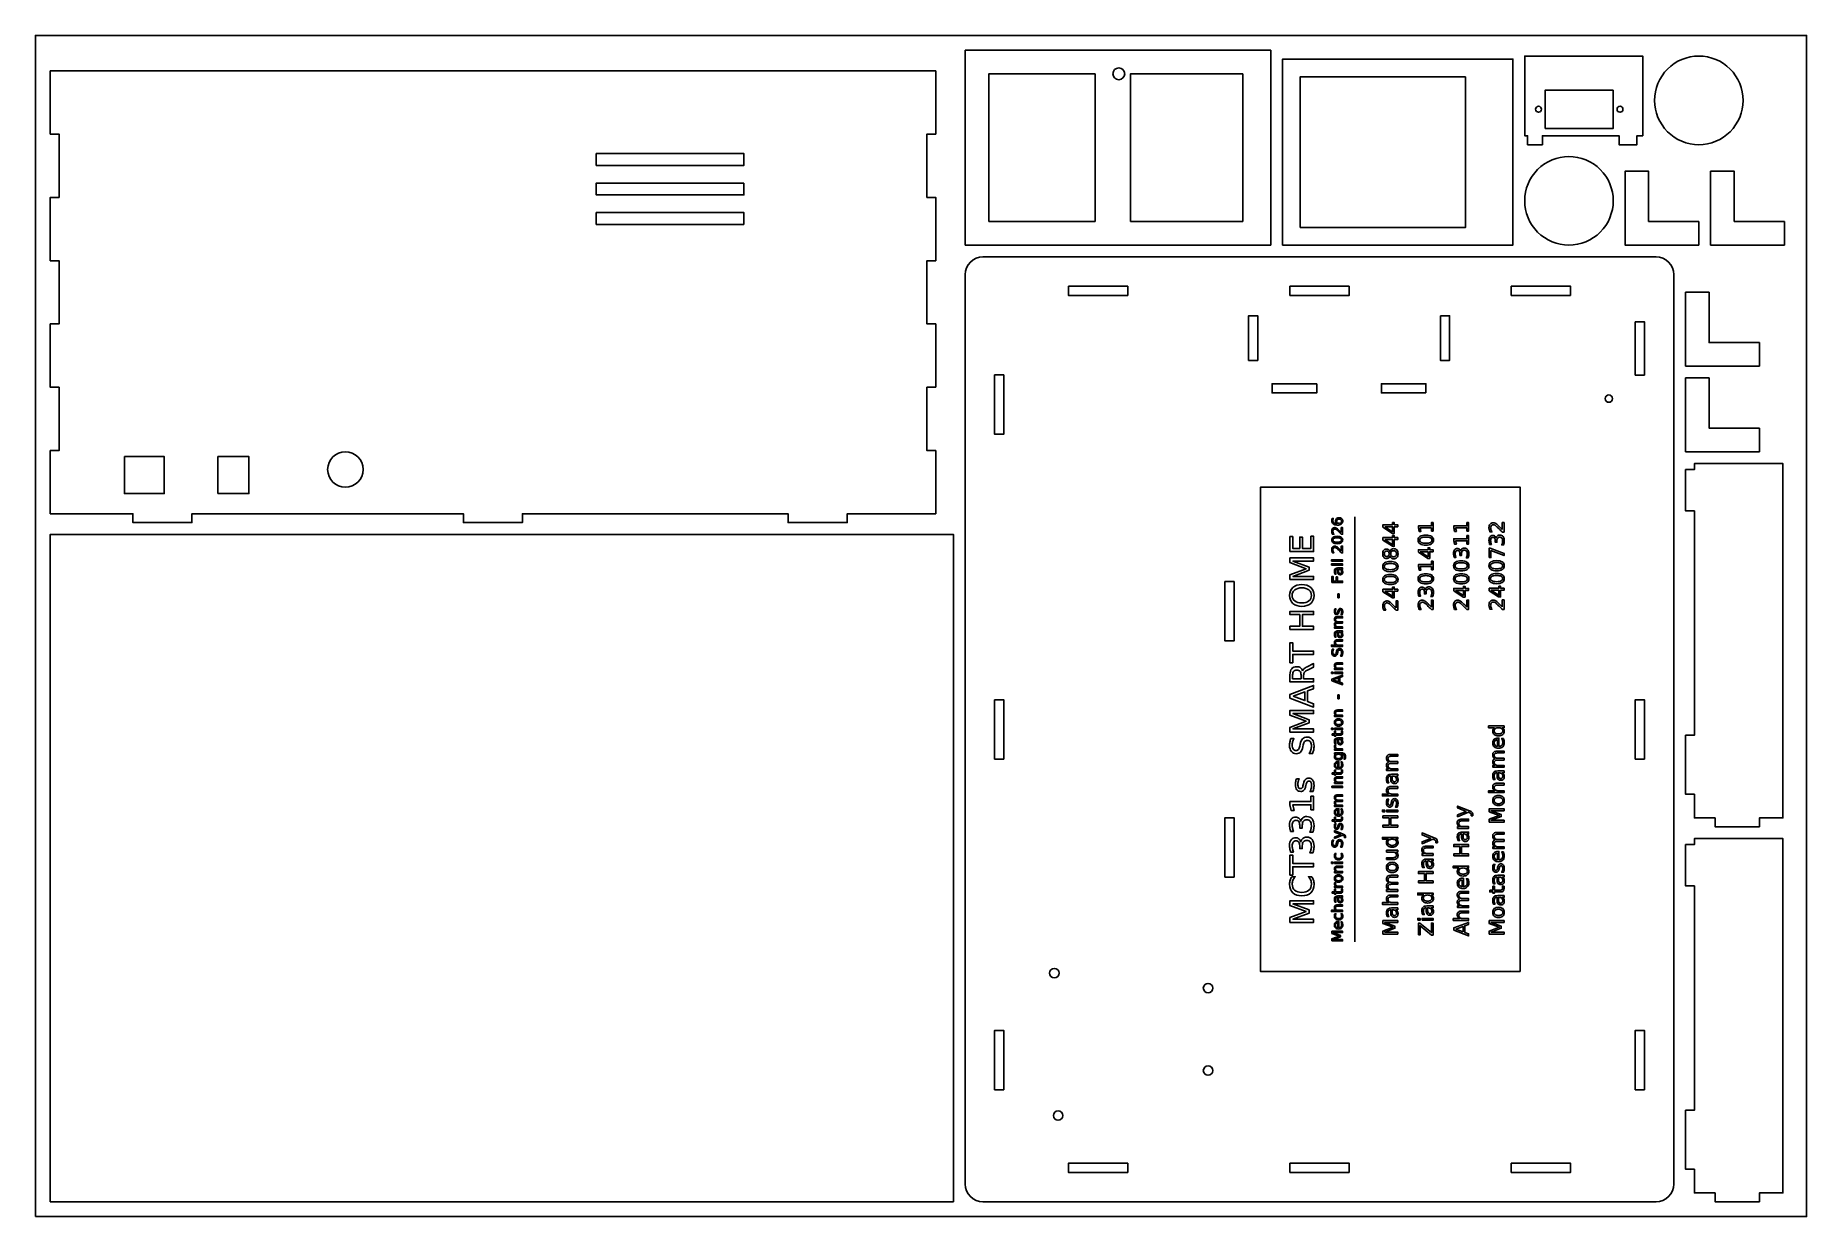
# Model space of a CAD drawing. Header units: millimetres. Extents: x 0 to 600, y 0 to 400.
import ezdxf

# ---------------------------------------------------------------- set-up
doc = ezdxf.new("R2010")
doc.units = ezdxf.units.MM
for name, color, linetype in [('CUT', 1, 'Continuous'), ('ENGRAVE', 5, 'Continuous'), ('NOTE', 8, 'Continuous')]:
    doc.layers.add(name, color=color, linetype=linetype)

msp = doc.modelspace()

# ---------------------------------------------------------------- linework, layer by layer
at = {"layer": 'CUT'}
for points in [[(418.5, 395), (315, 395), (315, 329), (418.5, 329)], [(422.5, 329), (422.5, 392), (500.5, 392), (500.5, 329)], [(505.5, 363), (505.5, 366), (504.5, 366), (504.5, 393), (544.5, 393), (544.5, 366), (542.5, 366), (542.5, 363), (536.5, 363), (536.5, 366), (510.5, 366), (510.5, 363)], [(578.5, 378), (578.43, 379.47), (578.21, 380.93), (577.85, 382.35), (577.36, 383.74), (576.73, 385.07), (575.97, 386.33), (575.1, 387.52), (574.11, 388.61), (573.02, 389.6), (571.83, 390.47), (570.57, 391.23), (569.24, 391.86), (567.85, 392.35), (566.43, 392.71), (564.97, 392.93), (563.5, 393), (562.03, 392.93), (560.57, 392.71), (559.15, 392.35), (557.76, 391.86), (556.43, 391.23), (555.17, 390.47), (553.98, 389.6), (552.89, 388.61), (551.9, 387.52), (551.03, 386.33), (550.27, 385.07), (549.64, 383.74), (549.15, 382.35), (548.79, 380.93), (548.57, 379.47), (548.5, 378), (548.57, 376.53), (548.79, 375.07), (549.15, 373.65), (549.64, 372.26), (550.27, 370.93), (551.03, 369.67), (551.9, 368.48), (552.89, 367.39), (553.98, 366.4), (555.17, 365.53), (556.43, 364.77), (557.76, 364.14), (559.15, 363.65), (560.57, 363.29), (562.03, 363.07), (563.5, 363), (564.97, 363.07), (566.43, 363.29), (567.85, 363.65), (569.24, 364.14), (570.57, 364.77), (571.83, 365.53), (573.02, 366.4), (574.11, 367.39), (575.1, 368.48), (575.97, 369.67), (576.73, 370.93), (577.36, 372.26), (577.85, 373.65), (578.21, 375.07), (578.43, 376.53)], [(305, 280.86), (305, 302.29), (302, 302.29), (302, 323.71), (305, 323.71), (305, 345.14), (302, 345.14), (302, 366.57), (305, 366.57), (305, 388), (5, 388), (5, 366.57), (8, 366.57), (8, 345.14), (5, 345.14), (5, 323.71), (8, 323.71), (8, 302.29), (5, 302.29), (5, 280.86), (8, 280.86), (8, 259.43), (5, 259.43), (5, 238), (33, 238), (33, 235), (53, 235), (53, 238), (145, 238), (145, 235), (165, 235), (165, 238), (255, 238), (255, 235), (275, 235), (275, 238), (305, 238), (305, 259.43), (302, 259.43), (302, 280.86)], [(484.5, 386), (428.5, 386), (428.5, 335), (484.5, 335)], [(534.5, 381.5), (511.5, 381.5), (511.5, 368.5), (534.5, 368.5)], [(190, 360), (240, 360), (240, 356), (190, 356)], [(534.5, 344), (534.43, 345.47), (534.21, 346.93), (533.85, 348.35), (533.36, 349.74), (532.73, 351.07), (531.97, 352.33), (531.1, 353.52), (530.11, 354.61), (529.02, 355.6), (527.83, 356.47), (526.57, 357.23), (525.24, 357.86), (523.85, 358.35), (522.43, 358.71), (520.97, 358.93), (519.5, 359), (518.03, 358.93), (516.57, 358.71), (515.15, 358.35), (513.76, 357.86), (512.43, 357.23), (511.17, 356.47), (509.98, 355.6), (508.89, 354.61), (507.9, 353.52), (507.03, 352.33), (506.27, 351.07), (505.64, 349.74), (505.15, 348.35), (504.79, 346.93), (504.57, 345.47), (504.5, 344), (504.57, 342.53), (504.79, 341.07), (505.15, 339.65), (505.64, 338.26), (506.27, 336.93), (507.03, 335.67), (507.9, 334.48), (508.89, 333.39), (509.98, 332.4), (511.17, 331.53), (512.43, 330.77), (513.76, 330.14), (515.15, 329.65), (516.57, 329.29), (518.03, 329.07), (519.5, 329), (520.97, 329.07), (522.43, 329.29), (523.85, 329.65), (525.24, 330.14), (526.57, 330.77), (527.83, 331.53), (529.02, 332.4), (530.11, 333.39), (531.1, 334.48), (531.97, 335.67), (532.73, 336.93), (533.36, 338.26), (533.85, 339.65), (534.21, 341.07), (534.43, 342.53)], [(563.5, 337), (563.5, 329), (546.5, 329), (538.5, 329), (538.5, 337), (538.5, 354), (546.5, 354), (546.5, 337)], [(592.5, 337), (592.5, 329), (575.5, 329), (567.5, 329), (567.5, 337), (567.5, 354), (575.5, 354), (575.5, 337)], [(240, 350), (240, 346), (190, 346), (190, 350)], [(240, 336), (190, 336), (190, 340), (240, 340)], [(315, 319), (315, 11), (315.12, 9.83), (315.46, 8.7), (316.01, 7.67), (316.76, 6.76), (317.67, 6.01), (318.7, 5.46), (319.83, 5.12), (321, 5), (549, 5), (550.17, 5.12), (551.3, 5.46), (552.33, 6.01), (553.24, 6.76), (553.99, 7.67), (554.54, 8.7), (554.88, 9.83), (555, 11), (555, 319), (554.88, 320.17), (554.54, 321.3), (553.99, 322.33), (553.24, 323.24), (552.33, 323.99), (551.3, 324.54), (550.17, 324.88), (549, 325), (321, 325), (319.83, 324.88), (318.7, 324.54), (317.67, 323.99), (316.76, 323.24), (316.01, 322.33), (315.46, 321.3), (315.12, 320.17)], [(349.95, 315.05), (370.05, 315.05), (370.05, 311.95), (349.95, 311.95)], [(445.05, 315.05), (445.05, 311.95), (424.95, 311.95), (424.95, 315.05)], [(520.05, 311.95), (499.95, 311.95), (499.95, 315.05), (520.05, 315.05)], [(584, 296), (584, 288), (567, 288), (559, 288), (559, 296), (559, 313), (567, 313), (567, 296)], [(410.95, 289.95), (410.95, 305.05), (414.05, 305.05), (414.05, 289.95)], [(475.95, 305.05), (479.05, 305.05), (479.05, 289.95), (475.95, 289.95)], [(541.95, 303.05), (545.05, 303.05), (545.05, 284.95), (541.95, 284.95)], [(328.05, 285.05), (328.05, 264.95), (324.95, 264.95), (324.95, 285.05)], [(434.05, 282.05), (434.05, 278.95), (418.95, 278.95), (418.95, 282.05)], [(471.05, 278.95), (455.95, 278.95), (455.95, 282.05), (471.05, 282.05)], [(584, 267), (584, 259), (567, 259), (559, 259), (559, 267), (559, 284), (567, 284), (567, 267)], [(30.15, 257.35), (43.65, 257.35), (43.65, 244.85), (30.15, 244.85)], [(61.85, 244.85), (61.85, 257.35), (72.35, 257.35), (72.35, 244.85)], [(569, 135), (562, 135), (562, 143), (559, 143), (559, 163), (562, 163), (562, 239), (559, 239), (559, 253), (562, 253), (562, 255), (592, 255), (592, 135), (584, 135), (584, 132), (569, 132)], [(311, 5), (311, 231), (5, 231), (5, 5)], [(402.95, 215.05), (406.05, 215.05), (406.05, 194.95), (402.95, 194.95)], [(324.95, 175.05), (328.05, 175.05), (328.05, 154.95), (324.95, 154.95)], [(541.95, 154.95), (541.95, 175.05), (545.05, 175.05), (545.05, 154.95)], [(402.95, 114.95), (402.95, 135.05), (406.05, 135.05), (406.05, 114.95)], [(569, 8), (562, 8), (562, 16), (559, 16), (559, 36), (562, 36), (562, 112), (559, 112), (559, 126), (562, 126), (562, 128), (592, 128), (592, 8), (584, 8), (584, 5), (569, 5)], [(324.95, 42.95), (324.95, 63.05), (328.05, 63.05), (328.05, 42.95)], [(545.05, 42.95), (541.95, 42.95), (541.95, 63.05), (545.05, 63.05)], [(370.05, 18.05), (370.05, 14.95), (349.95, 14.95), (349.95, 18.05)], [(445.05, 14.95), (424.95, 14.95), (424.95, 18.05), (445.05, 18.05)], [(499.95, 14.95), (499.95, 18.05), (520.05, 18.05), (520.05, 14.95)]]:
    msp.add_lwpolyline(points, close=True, dxfattribs=at)
for centre, radius in [((367, 387), 2), ((509.2, 375), 1), ((536.8, 375), 1), ((533, 277), 1.25), ((105, 253), 6), ((345.17, 82.46), 1.6), ((397.24, 77.38), 1.6), ((397.24, 49.44), 1.6), ((346.44, 34.2), 1.6)]:
    msp.add_circle(centre, radius, dxfattribs=at)
at = {"layer": 'ENGRAVE'}
msp.add_line((447, 93), (447, 237), dxfattribs=at)
for points in [[(359, 387), (323, 387), (323, 337), (359, 337)], [(409, 387), (371, 387), (371, 337), (409, 337)], [(503, 83), (415, 83), (415, 247), (503, 247)], [(439.28, 236.43), (439.72, 236.43), (439.68, 236.34), (439.65, 236.25), (439.62, 236.16), (439.59, 236.06), (439.57, 235.97), (439.56, 235.88), (439.55, 235.79), (439.54, 235.69), (439.57, 235.47), (439.63, 235.27), (439.73, 235.1), (439.87, 234.96), (440.05, 234.84), (440.28, 234.76), (440.55, 234.7), (440.85, 234.67), (440.76, 234.74), (440.67, 234.83), (440.59, 234.92), (440.53, 235.02), (440.48, 235.13), (440.45, 235.25), (440.43, 235.37), (440.42, 235.5), (440.44, 235.75), (440.5, 235.98), (440.61, 236.18), (440.75, 236.35), (440.93, 236.49), (441.14, 236.59), (441.38, 236.65), (441.65, 236.67), (441.91, 236.65), (442.14, 236.59), (442.35, 236.48), (442.53, 236.34), (442.68, 236.16), (442.79, 235.96), (442.85, 235.73), (442.87, 235.47), (442.84, 235.17), (442.75, 234.92), (442.6, 234.7), (442.39, 234.51), (442.13, 234.37), (441.81, 234.27), (441.43, 234.2), (441, 234.18), (440.6, 234.21), (440.24, 234.28), (439.92, 234.41), (439.64, 234.59), (439.42, 234.81), (439.26, 235.06), (439.17, 235.35), (439.13, 235.68), (439.14, 235.77), (439.14, 235.86), (439.16, 235.95), (439.17, 236.05), (439.19, 236.14), (439.22, 236.24), (439.25, 236.33), (439.28, 236.43)], [(440.81, 235.47), (440.82, 235.31), (440.86, 235.17), (440.93, 235.05), (441.03, 234.95), (441.15, 234.86), (441.3, 234.8), (441.46, 234.77), (441.65, 234.76), (441.83, 234.77), (441.99, 234.8), (442.14, 234.86), (442.26, 234.95), (442.36, 235.05), (442.43, 235.17), (442.47, 235.31), (442.48, 235.47), (442.47, 235.62), (442.43, 235.76), (442.36, 235.88), (442.26, 235.99), (442.14, 236.07), (441.99, 236.13), (441.83, 236.17), (441.65, 236.18), (441.46, 236.17), (441.3, 236.13), (441.15, 236.07), (441.03, 235.99), (440.93, 235.88), (440.86, 235.76), (440.82, 235.62), (440.81, 235.47)], [(456.5, 233.44), (456.5, 234.29), (459.76, 234.29), (459.76, 235), (460.32, 235), (460.32, 234.29), (461.5, 234.29), (461.5, 233.61), (460.32, 233.61), (460.32, 231.36), (459.67, 231.36), (456.5, 233.44)], [(472.93, 232.12), (472.93, 233.23), (469.12, 233.23), (469.36, 232.02), (468.74, 232.02), (468.5, 233.22), (468.5, 233.89), (472.93, 233.89), (472.93, 235), (473.5, 235), (473.5, 232.12), (472.93, 232.12)], [(484.93, 232.12), (484.93, 233.23), (481.12, 233.23), (481.36, 232.02), (480.74, 232.02), (480.5, 233.22), (480.5, 233.89), (484.93, 233.89), (484.93, 235), (485.5, 235), (485.5, 232.12), (484.93, 232.12)], [(496.93, 232.64), (496.93, 235), (497.5, 235), (497.5, 231.83), (496.93, 231.83), (496.71, 232.04), (496.46, 232.28), (496.18, 232.56), (495.86, 232.88), (495.55, 233.18), (495.31, 233.42), (495.12, 233.59), (494.99, 233.71), (494.82, 233.86), (494.66, 233.99), (494.51, 234.09), (494.38, 234.16), (494.25, 234.22), (494.13, 234.26), (494, 234.29), (493.88, 234.29), (493.69, 234.28), (493.52, 234.22), (493.36, 234.14), (493.23, 234.01), (493.12, 233.86), (493.04, 233.69), (492.99, 233.5), (492.98, 233.29), (492.99, 233.12), (493.01, 232.96), (493.04, 232.79), (493.09, 232.61), (493.15, 232.43), (493.23, 232.25), (493.32, 232.06), (493.42, 231.86), (492.74, 231.86), (492.66, 232.06), (492.6, 232.25), (492.54, 232.44), (492.49, 232.62), (492.46, 232.8), (492.43, 232.96), (492.41, 233.12), (492.41, 233.27), (492.43, 233.64), (492.51, 233.97), (492.63, 234.26), (492.8, 234.51), (493.01, 234.71), (493.25, 234.86), (493.53, 234.94), (493.84, 234.97), (493.99, 234.97), (494.14, 234.94), (494.28, 234.91), (494.42, 234.86), (494.56, 234.79), (494.72, 234.69), (494.89, 234.58), (495.07, 234.44), (495.14, 234.37), (495.26, 234.26), (495.42, 234.11), (495.63, 233.9), (495.89, 233.66), (496.19, 233.36), (496.54, 233.02), (496.93, 232.64)], [(425, 225.22), (425, 230.28), (425.91, 230.28), (425.91, 226.3), (428.28, 226.3), (428.28, 230.11), (429.19, 230.11), (429.19, 226.3), (432.09, 226.3), (432.09, 230.37), (433, 230.37), (433, 225.22), (425, 225.22)], [(442.39, 231.64), (442.39, 233.34), (442.8, 233.34), (442.8, 231.06), (442.39, 231.06), (442.23, 231.21), (442.05, 231.39), (441.85, 231.59), (441.62, 231.81), (441.4, 232.03), (441.22, 232.2), (441.09, 232.33), (441, 232.42), (440.87, 232.52), (440.75, 232.61), (440.65, 232.69), (440.55, 232.74), (440.46, 232.78), (440.37, 232.81), (440.28, 232.83), (440.19, 232.83), (440.06, 232.82), (439.93, 232.78), (439.82, 232.72), (439.73, 232.63), (439.65, 232.52), (439.59, 232.4), (439.56, 232.26), (439.54, 232.11), (439.55, 231.99), (439.56, 231.87), (439.59, 231.75), (439.62, 231.63), (439.67, 231.5), (439.72, 231.36), (439.79, 231.22), (439.87, 231.08), (439.37, 231.08), (439.32, 231.23), (439.27, 231.37), (439.23, 231.5), (439.2, 231.63), (439.17, 231.76), (439.15, 231.88), (439.14, 231.99), (439.13, 232.1), (439.15, 232.36), (439.2, 232.6), (439.29, 232.81), (439.41, 232.99), (439.57, 233.14), (439.74, 233.24), (439.94, 233.3), (440.16, 233.32), (440.27, 233.32), (440.38, 233.3), (440.48, 233.28), (440.58, 233.24), (440.69, 233.19), (440.8, 233.12), (440.92, 233.04), (441.05, 232.94), (441.1, 232.89), (441.19, 232.81), (441.31, 232.7), (441.46, 232.55), (441.64, 232.38), (441.86, 232.17), (442.11, 231.92), (442.39, 231.64)], [(439.13, 229.12), (439.16, 229.41), (439.25, 229.66), (439.4, 229.87), (439.61, 230.05), (439.88, 230.19), (440.2, 230.29), (440.57, 230.35), (441, 230.37), (441.43, 230.35), (441.81, 230.29), (442.13, 230.19), (442.39, 230.05), (442.6, 229.87), (442.75, 229.66), (442.84, 229.41), (442.87, 229.12), (442.84, 228.84), (442.75, 228.59), (442.6, 228.38), (442.39, 228.2), (442.13, 228.06), (441.81, 227.96), (441.43, 227.9), (441, 227.88), (440.57, 227.9), (440.2, 227.96), (439.88, 228.06), (439.61, 228.2), (439.4, 228.38), (439.25, 228.59), (439.16, 228.84), (439.13, 229.12)], [(439.52, 229.12), (439.54, 228.95), (439.61, 228.79), (439.73, 228.66), (439.89, 228.56), (440.1, 228.48), (440.35, 228.42), (440.66, 228.38), (441, 228.37), (441.35, 228.38), (441.65, 228.42), (441.91, 228.48), (442.11, 228.56), (442.28, 228.66), (442.39, 228.79), (442.46, 228.95), (442.48, 229.12), (442.46, 229.3), (442.39, 229.45), (442.28, 229.59), (442.11, 229.69), (441.91, 229.77), (441.65, 229.83), (441.35, 229.87), (441, 229.88), (440.66, 229.87), (440.35, 229.83), (440.1, 229.77), (439.89, 229.69), (439.73, 229.59), (439.61, 229.45), (439.54, 229.3), (439.52, 229.12)], [(456.5, 229.07), (456.5, 229.92), (459.76, 229.92), (459.76, 230.64), (460.32, 230.64), (460.32, 229.92), (461.5, 229.92), (461.5, 229.25), (460.32, 229.25), (460.32, 226.99), (459.67, 226.99), (456.5, 229.07)], [(457.09, 233.61), (459.76, 231.91), (459.76, 233.61), (457.09, 233.61)], [(457.09, 229.25), (459.76, 227.54), (459.76, 229.25), (457.09, 229.25)], [(468.41, 229.09), (468.45, 229.48), (468.58, 229.83), (468.78, 230.12), (469.07, 230.37), (469.44, 230.56), (469.89, 230.7), (470.41, 230.79), (471.01, 230.81), (471.6, 230.79), (472.12, 230.7), (472.56, 230.56), (472.93, 230.37), (473.22, 230.12), (473.43, 229.83), (473.56, 229.48), (473.6, 229.09), (473.56, 228.69), (473.43, 228.34), (473.22, 228.05), (472.93, 227.8), (472.56, 227.61), (472.12, 227.47), (471.6, 227.39), (471.01, 227.36), (470.41, 227.39), (469.89, 227.47), (469.44, 227.61), (469.07, 227.8), (468.78, 228.05), (468.58, 228.34), (468.45, 228.69), (468.41, 229.09)], [(468.95, 229.09), (468.98, 228.84), (469.07, 228.63), (469.23, 228.45), (469.46, 228.3), (469.75, 228.19), (470.1, 228.1), (470.52, 228.05), (471.01, 228.04), (471.49, 228.05), (471.9, 228.1), (472.26, 228.19), (472.55, 228.3), (472.77, 228.45), (472.93, 228.63), (473.03, 228.84), (473.06, 229.09), (473.03, 229.33), (472.93, 229.55), (472.77, 229.73), (472.55, 229.87), (472.26, 229.99), (471.9, 230.07), (471.49, 230.12), (471.01, 230.14), (470.52, 230.12), (470.1, 230.07), (469.75, 229.99), (469.46, 229.87), (469.23, 229.73), (469.07, 229.55), (468.98, 229.33), (468.95, 229.09)], [(484.93, 227.76), (484.93, 228.86), (481.12, 228.86), (481.36, 227.66), (480.74, 227.66), (480.5, 228.85), (480.5, 229.53), (484.93, 229.53), (484.93, 230.64), (485.5, 230.64), (485.5, 227.76), (484.93, 227.76)], [(494.8, 229.74), (494.87, 229.97), (494.96, 230.17), (495.09, 230.35), (495.24, 230.5), (495.41, 230.62), (495.6, 230.71), (495.82, 230.76), (496.05, 230.77), (496.4, 230.74), (496.7, 230.65), (496.97, 230.49), (497.19, 230.26), (497.37, 229.98), (497.5, 229.65), (497.57, 229.26), (497.6, 228.82), (497.59, 228.66), (497.58, 228.5), (497.56, 228.34), (497.54, 228.17), (497.5, 228), (497.46, 227.83), (497.41, 227.66), (497.35, 227.48), (496.7, 227.48), (496.77, 227.63), (496.84, 227.78), (496.9, 227.93), (496.94, 228.1), (496.98, 228.27), (497.01, 228.44), (497.02, 228.62), (497.03, 228.8), (497.01, 229.1), (496.97, 229.36), (496.89, 229.58), (496.78, 229.77), (496.64, 229.91), (496.47, 230.02), (496.27, 230.08), (496.05, 230.1), (495.84, 230.08), (495.65, 230.02), (495.49, 229.93), (495.35, 229.79), (495.25, 229.62), (495.17, 229.42), (495.12, 229.19), (495.11, 228.93), (495.11, 228.35), (494.55, 228.35), (494.55, 228.96), (494.54, 229.19), (494.5, 229.4), (494.44, 229.57), (494.35, 229.72), (494.24, 229.83), (494.11, 229.92), (493.95, 229.97), (493.78, 229.98), (493.59, 229.97), (493.44, 229.92), (493.3, 229.83), (493.18, 229.71), (493.09, 229.56), (493.03, 229.38), (492.99, 229.17), (492.98, 228.93), (492.98, 228.79), (492.99, 228.64), (493.01, 228.49), (493.04, 228.33), (493.07, 228.17), (493.12, 228), (493.17, 227.82), (493.23, 227.63), (492.62, 227.63), (492.57, 227.82), (492.53, 228.01), (492.49, 228.18), (492.46, 228.35), (492.44, 228.52), (492.42, 228.68), (492.41, 228.84), (492.41, 228.99), (492.43, 229.35), (492.5, 229.68), (492.61, 229.96), (492.76, 230.21), (492.95, 230.4), (493.17, 230.54), (493.42, 230.63), (493.71, 230.66), (493.91, 230.64), (494.09, 230.6), (494.26, 230.52), (494.41, 230.42), (494.54, 230.29), (494.65, 230.13), (494.74, 229.95), (494.8, 229.74)], [(425, 215.75), (425, 217.36), (430.44, 219.4), (425, 221.46), (425, 223.07), (433, 223.07), (433, 222.01), (425.98, 222.01), (431.46, 219.95), (431.46, 218.86), (425.98, 216.8), (433, 216.8), (433, 215.75), (425, 215.75)], [(439.05, 221.94), (439.05, 222.38), (442.8, 222.38), (442.8, 221.94), (439.05, 221.94)], [(442.39, 225.36), (442.39, 227.06), (442.8, 227.06), (442.8, 224.77), (442.39, 224.77), (442.23, 224.92), (442.05, 225.1), (441.85, 225.3), (441.62, 225.53), (441.4, 225.75), (441.22, 225.92), (441.09, 226.05), (441, 226.13), (440.87, 226.24), (440.75, 226.33), (440.65, 226.4), (440.55, 226.46), (440.46, 226.5), (440.37, 226.53), (440.28, 226.55), (440.19, 226.55), (440.06, 226.54), (439.93, 226.5), (439.82, 226.44), (439.73, 226.35), (439.65, 226.24), (439.59, 226.12), (439.56, 225.98), (439.54, 225.83), (439.55, 225.71), (439.56, 225.59), (439.59, 225.47), (439.62, 225.34), (439.67, 225.21), (439.72, 225.08), (439.79, 224.94), (439.87, 224.8), (439.37, 224.8), (439.32, 224.94), (439.27, 225.08), (439.23, 225.22), (439.2, 225.35), (439.17, 225.47), (439.15, 225.59), (439.14, 225.71), (439.13, 225.82), (439.15, 226.08), (439.2, 226.32), (439.29, 226.53), (439.41, 226.71), (439.57, 226.85), (439.74, 226.96), (439.94, 227.02), (440.16, 227.04), (440.27, 227.04), (440.38, 227.02), (440.48, 226.99), (440.58, 226.96), (440.69, 226.91), (440.8, 226.84), (440.92, 226.76), (441.05, 226.65), (441.1, 226.61), (441.19, 226.53), (441.31, 226.42), (441.46, 226.27), (441.64, 226.09), (441.86, 225.88), (442.11, 225.64), (442.39, 225.36)], [(458.84, 223.8), (458.77, 223.59), (458.68, 223.41), (458.57, 223.25), (458.43, 223.12), (458.28, 223.01), (458.1, 222.94), (457.91, 222.89), (457.71, 222.88), (457.42, 222.9), (457.17, 222.98), (456.95, 223.12), (456.76, 223.3), (456.61, 223.54), (456.5, 223.81), (456.43, 224.12), (456.41, 224.47), (456.43, 224.83), (456.5, 225.14), (456.61, 225.41), (456.76, 225.65), (456.95, 225.83), (457.17, 225.97), (457.42, 226.05), (457.71, 226.07), (457.91, 226.06), (458.1, 226.01), (458.28, 225.94), (458.43, 225.83), (458.57, 225.7), (458.68, 225.54), (458.77, 225.36), (458.84, 225.15), (458.91, 225.39), (459.01, 225.59), (459.13, 225.77), (459.28, 225.92), (459.46, 226.04), (459.65, 226.12), (459.86, 226.17), (460.09, 226.19), (460.44, 226.16), (460.74, 226.08), (460.99, 225.94), (461.21, 225.75), (461.38, 225.5), (461.5, 225.21), (461.57, 224.86), (461.6, 224.47), (461.57, 224.08), (461.5, 223.74), (461.38, 223.45), (461.21, 223.2), (460.99, 223.01), (460.74, 222.87), (460.44, 222.79), (460.09, 222.76), (459.86, 222.78), (459.65, 222.83), (459.46, 222.91), (459.28, 223.03), (459.13, 223.18), (459.01, 223.36), (458.91, 223.57), (458.84, 223.8)], [(457.77, 223.55), (457.95, 223.57), (458.12, 223.61), (458.26, 223.69), (458.38, 223.79), (458.47, 223.93), (458.54, 224.08), (458.58, 224.27), (458.59, 224.47), (458.58, 224.68), (458.54, 224.86), (458.47, 225.02), (458.38, 225.16), (458.26, 225.26), (458.12, 225.34), (457.95, 225.39), (457.77, 225.4), (457.59, 225.39), (457.42, 225.34), (457.28, 225.26), (457.16, 225.16), (457.07, 225.02), (457, 224.86), (456.96, 224.68), (456.95, 224.47), (456.96, 224.27), (457, 224.08), (457.07, 223.93), (457.16, 223.79), (457.28, 223.69), (457.42, 223.61), (457.59, 223.57), (457.77, 223.55)], [(459.13, 224.47), (459.14, 224.25), (459.19, 224.04), (459.27, 223.87), (459.38, 223.72), (459.52, 223.59), (459.69, 223.51), (459.88, 223.46), (460.09, 223.44), (460.31, 223.46), (460.5, 223.51), (460.66, 223.59), (460.8, 223.72), (460.92, 223.87), (461, 224.04), (461.05, 224.25), (461.06, 224.47), (461.05, 224.7), (461, 224.91), (460.92, 225.08), (460.8, 225.23), (460.66, 225.36), (460.49, 225.44), (460.31, 225.5), (460.09, 225.51), (459.88, 225.5), (459.69, 225.44), (459.52, 225.36), (459.38, 225.24), (459.27, 225.08), (459.19, 224.91), (459.14, 224.7), (459.13, 224.47)], [(468.5, 224.96), (468.5, 225.81), (471.76, 225.81), (471.76, 226.52), (472.32, 226.52), (472.32, 225.81), (473.5, 225.81), (473.5, 225.13), (472.32, 225.13), (472.32, 222.88), (471.67, 222.88), (468.5, 224.96)], [(469.09, 225.13), (471.76, 223.43), (471.76, 225.13), (469.09, 225.13)], [(482.8, 225.32), (482.87, 225.55), (482.96, 225.76), (483.09, 225.93), (483.24, 226.08), (483.41, 226.2), (483.6, 226.29), (483.82, 226.34), (484.05, 226.36), (484.4, 226.32), (484.7, 226.23), (484.97, 226.07), (485.19, 225.85), (485.37, 225.57), (485.5, 225.23), (485.57, 224.84), (485.6, 224.4), (485.59, 224.24), (485.58, 224.08), (485.56, 223.92), (485.54, 223.75), (485.5, 223.58), (485.46, 223.41), (485.41, 223.24), (485.35, 223.06), (484.7, 223.06), (484.77, 223.21), (484.84, 223.36), (484.9, 223.52), (484.94, 223.68), (484.98, 223.85), (485.01, 224.02), (485.02, 224.2), (485.03, 224.38), (485.01, 224.68), (484.97, 224.94), (484.89, 225.16), (484.78, 225.35), (484.64, 225.5), (484.47, 225.6), (484.27, 225.66), (484.05, 225.68), (483.84, 225.66), (483.65, 225.61), (483.49, 225.51), (483.35, 225.37), (483.25, 225.2), (483.17, 225), (483.12, 224.77), (483.11, 224.51), (483.11, 223.93), (482.55, 223.93), (482.55, 224.54), (482.54, 224.77), (482.5, 224.98), (482.44, 225.15), (482.35, 225.3), (482.24, 225.42), (482.11, 225.5), (481.95, 225.55), (481.78, 225.57), (481.59, 225.55), (481.44, 225.5), (481.3, 225.41), (481.18, 225.29), (481.09, 225.14), (481.03, 224.96), (480.99, 224.75), (480.98, 224.51), (480.98, 224.37), (480.99, 224.22), (481.01, 224.07), (481.04, 223.91), (481.07, 223.75), (481.12, 223.58), (481.17, 223.4), (481.23, 223.22), (480.62, 223.22), (480.57, 223.4), (480.53, 223.59), (480.49, 223.77), (480.46, 223.94), (480.44, 224.1), (480.42, 224.26), (480.41, 224.42), (480.41, 224.57), (480.43, 224.94), (480.5, 225.26), (480.61, 225.55), (480.76, 225.79), (480.95, 225.99), (481.17, 226.13), (481.42, 226.21), (481.71, 226.24), (481.91, 226.22), (482.09, 226.18), (482.26, 226.11), (482.41, 226), (482.54, 225.87), (482.65, 225.71), (482.74, 225.53), (482.8, 225.32)], [(480.41, 220.36), (480.45, 220.75), (480.58, 221.1), (480.78, 221.4), (481.07, 221.64), (481.44, 221.84), (481.89, 221.98), (482.41, 222.06), (483.01, 222.09), (483.6, 222.06), (484.12, 221.98), (484.56, 221.84), (484.93, 221.64), (485.22, 221.4), (485.43, 221.1), (485.56, 220.75), (485.6, 220.36), (485.56, 219.96), (485.43, 219.62), (485.22, 219.32), (484.93, 219.07), (484.56, 218.88), (484.12, 218.74), (483.6, 218.66), (483.01, 218.63), (482.41, 218.66), (481.89, 218.74), (481.44, 218.88), (481.07, 219.07), (480.78, 219.32), (480.58, 219.62), (480.45, 219.96), (480.41, 220.36)], [(492.41, 220.41), (492.45, 220.81), (492.58, 221.15), (492.78, 221.45), (493.07, 221.7), (493.44, 221.89), (493.89, 222.03), (494.41, 222.11), (495.01, 222.14), (495.6, 222.11), (496.12, 222.03), (496.56, 221.89), (496.93, 221.7), (497.22, 221.45), (497.43, 221.15), (497.56, 220.81), (497.6, 220.41), (497.56, 220.02), (497.43, 219.67), (497.22, 219.37), (496.93, 219.13), (496.56, 218.93), (496.12, 218.79), (495.6, 218.71), (495.01, 218.68), (494.41, 218.71), (493.89, 218.79), (493.44, 218.93), (493.07, 219.13), (492.78, 219.37), (492.58, 219.67), (492.45, 220.02), (492.41, 220.41)], [(492.5, 223.16), (492.5, 226.37), (492.79, 226.37), (497.5, 224.56), (497.5, 223.85), (493.07, 225.56), (493.07, 223.16), (492.5, 223.16)], [(439.05, 220.56), (439.05, 221.01), (442.8, 221.01), (442.8, 220.56), (439.05, 220.56)], [(439.2, 214.72), (439.2, 216.79), (439.61, 216.79), (439.61, 215.2), (440.67, 215.2), (440.67, 216.63), (441.08, 216.63), (441.08, 215.2), (442.8, 215.2), (442.8, 214.72), (439.2, 214.72)], [(441.26, 219.65), (442.8, 219.65), (442.8, 219.21), (442.39, 219.21), (442.5, 219.13), (442.6, 219.04), (442.69, 218.94), (442.75, 218.83), (442.8, 218.71), (442.84, 218.58), (442.86, 218.43), (442.87, 218.27), (442.86, 218.08), (442.81, 217.9), (442.74, 217.75), (442.64, 217.61), (442.51, 217.51), (442.37, 217.43), (442.2, 217.38), (442.01, 217.37), (441.8, 217.39), (441.61, 217.45), (441.46, 217.54), (441.33, 217.67), (441.23, 217.85), (441.15, 218.05), (441.11, 218.3), (441.1, 218.58), (441.1, 219.21), (441.05, 219.21), (440.91, 219.19), (440.78, 219.16), (440.67, 219.09), (440.58, 219), (440.5, 218.89), (440.45, 218.76), (440.42, 218.61), (440.41, 218.44), (440.41, 218.32), (440.42, 218.21), (440.44, 218.1), (440.47, 217.99), (440.5, 217.88), (440.54, 217.77), (440.58, 217.67), (440.63, 217.57), (440.22, 217.57), (440.18, 217.69), (440.14, 217.81), (440.11, 217.92), (440.08, 218.04), (440.06, 218.15), (440.05, 218.27), (440.04, 218.38), (440.03, 218.49), (440.05, 218.76), (440.11, 219), (440.21, 219.2), (440.34, 219.36), (440.51, 219.49), (440.72, 219.58), (440.97, 219.63), (441.26, 219.65)], [(441.44, 218.76), (441.45, 218.52), (441.47, 218.31), (441.51, 218.14), (441.57, 218.02), (441.64, 217.93), (441.73, 217.86), (441.85, 217.83), (441.98, 217.81), (442.1, 217.82), (442.2, 217.85), (442.28, 217.9), (442.36, 217.97), (442.42, 218.05), (442.46, 218.15), (442.49, 218.26), (442.5, 218.39), (442.48, 218.57), (442.43, 218.72), (442.35, 218.86), (442.24, 218.98), (442.1, 219.08), (441.93, 219.15), (441.75, 219.19), (441.54, 219.21), (441.44, 219.21), (441.44, 218.76)], [(456.41, 220.11), (456.45, 220.51), (456.58, 220.85), (456.78, 221.15), (457.07, 221.39), (457.44, 221.59), (457.89, 221.73), (458.41, 221.81), (459.01, 221.84), (459.6, 221.81), (460.12, 221.73), (460.56, 221.59), (460.93, 221.39), (461.22, 221.15), (461.43, 220.85), (461.56, 220.51), (461.6, 220.11), (461.56, 219.72), (461.43, 219.37), (461.22, 219.07), (460.93, 218.83), (460.56, 218.63), (460.12, 218.49), (459.6, 218.41), (459.01, 218.38), (458.41, 218.41), (457.89, 218.49), (457.44, 218.63), (457.07, 218.83), (456.78, 219.07), (456.58, 219.37), (456.45, 219.72), (456.41, 220.11)], [(456.41, 215.75), (456.45, 216.14), (456.58, 216.49), (456.78, 216.78), (457.07, 217.03), (457.44, 217.23), (457.89, 217.36), (458.41, 217.45), (459.01, 217.47), (459.6, 217.45), (460.12, 217.36), (460.56, 217.23), (460.93, 217.03), (461.22, 216.78), (461.43, 216.49), (461.56, 216.14), (461.6, 215.75), (461.56, 215.35), (461.43, 215.01), (461.22, 214.71), (460.93, 214.46), (460.56, 214.27), (460.12, 214.13), (459.6, 214.05), (459.01, 214.02), (458.41, 214.05), (457.89, 214.13), (457.44, 214.27), (457.07, 214.46), (456.78, 214.71), (456.58, 215.01), (456.45, 215.35), (456.41, 215.75)], [(456.95, 220.11), (456.98, 219.87), (457.07, 219.65), (457.23, 219.47), (457.46, 219.33), (457.75, 219.21), (458.1, 219.13), (458.52, 219.08), (459.01, 219.06), (459.49, 219.08), (459.9, 219.13), (460.26, 219.21), (460.55, 219.33), (460.77, 219.47), (460.93, 219.65), (461.03, 219.87), (461.06, 220.11), (461.03, 220.36), (460.93, 220.57), (460.77, 220.75), (460.55, 220.9), (460.26, 221.01), (459.9, 221.1), (459.49, 221.15), (459.01, 221.16), (458.52, 221.15), (458.1, 221.1), (457.75, 221.01), (457.46, 220.9), (457.23, 220.75), (457.07, 220.57), (456.98, 220.36), (456.95, 220.11)], [(456.95, 215.75), (456.98, 215.5), (457.07, 215.29), (457.23, 215.11), (457.46, 214.96), (457.75, 214.85), (458.1, 214.76), (458.52, 214.72), (459.01, 214.7), (459.49, 214.72), (459.9, 214.76), (460.26, 214.85), (460.55, 214.96), (460.77, 215.11), (460.93, 215.29), (461.03, 215.5), (461.06, 215.75), (461.03, 215.99), (460.93, 216.21), (460.77, 216.39), (460.55, 216.54), (460.26, 216.65), (459.9, 216.73), (459.49, 216.78), (459.01, 216.8), (458.52, 216.78), (458.1, 216.73), (457.75, 216.65), (457.46, 216.54), (457.23, 216.39), (457.07, 216.21), (456.98, 215.99), (456.95, 215.75)], [(468.41, 215.99), (468.45, 216.39), (468.58, 216.74), (468.78, 217.03), (469.07, 217.28), (469.44, 217.47), (469.89, 217.61), (470.41, 217.69), (471.01, 217.72), (471.6, 217.69), (472.12, 217.61), (472.56, 217.47), (472.93, 217.28), (473.22, 217.03), (473.43, 216.74), (473.56, 216.39), (473.6, 215.99), (473.56, 215.6), (473.43, 215.25), (473.22, 214.96), (472.93, 214.71), (472.56, 214.52), (472.12, 214.38), (471.6, 214.29), (471.01, 214.27), (470.41, 214.29), (469.89, 214.38), (469.44, 214.52), (469.07, 214.71), (468.78, 214.96), (468.58, 215.25), (468.45, 215.6), (468.41, 215.99)], [(472.93, 219.03), (472.93, 220.13), (469.12, 220.13), (469.36, 218.93), (468.74, 218.93), (468.5, 220.13), (468.5, 220.8), (472.93, 220.8), (472.93, 221.91), (473.5, 221.91), (473.5, 219.03), (472.93, 219.03)], [(468.95, 215.99), (468.98, 215.75), (469.07, 215.54), (469.23, 215.36), (469.46, 215.21), (469.75, 215.09), (470.1, 215.01), (470.52, 214.96), (471.01, 214.95), (471.49, 214.96), (471.9, 215.01), (472.26, 215.09), (472.55, 215.21), (472.77, 215.36), (472.93, 215.54), (473.03, 215.75), (473.06, 215.99), (473.03, 216.24), (472.93, 216.45), (472.77, 216.64), (472.55, 216.78), (472.26, 216.9), (471.9, 216.98), (471.49, 217.03), (471.01, 217.05), (470.52, 217.03), (470.1, 216.98), (469.75, 216.9), (469.46, 216.78), (469.23, 216.64), (469.07, 216.45), (468.98, 216.24), (468.95, 215.99)], [(480.41, 215.99), (480.45, 216.39), (480.58, 216.74), (480.78, 217.03), (481.07, 217.28), (481.44, 217.47), (481.89, 217.61), (482.41, 217.69), (483.01, 217.72), (483.6, 217.69), (484.12, 217.61), (484.56, 217.47), (484.93, 217.28), (485.22, 217.03), (485.43, 216.74), (485.56, 216.39), (485.6, 215.99), (485.56, 215.6), (485.43, 215.25), (485.22, 214.96), (484.93, 214.71), (484.56, 214.52), (484.12, 214.38), (483.6, 214.29), (483.01, 214.27), (482.41, 214.29), (481.89, 214.38), (481.44, 214.52), (481.07, 214.71), (480.78, 214.96), (480.58, 215.25), (480.45, 215.6), (480.41, 215.99)], [(480.95, 220.36), (480.98, 220.11), (481.07, 219.9), (481.23, 219.72), (481.46, 219.57), (481.75, 219.46), (482.1, 219.38), (482.52, 219.33), (483.01, 219.31), (483.49, 219.33), (483.9, 219.38), (484.26, 219.46), (484.55, 219.57), (484.77, 219.72), (484.93, 219.9), (485.03, 220.11), (485.06, 220.36), (485.03, 220.6), (484.93, 220.82), (484.77, 221), (484.55, 221.15), (484.26, 221.26), (483.9, 221.34), (483.49, 221.39), (483.01, 221.41), (482.52, 221.39), (482.1, 221.34), (481.75, 221.26), (481.46, 221.15), (481.23, 221), (481.07, 220.82), (480.98, 220.6), (480.95, 220.36)], [(480.95, 215.99), (480.98, 215.75), (481.07, 215.54), (481.23, 215.36), (481.46, 215.21), (481.75, 215.09), (482.1, 215.01), (482.52, 214.96), (483.01, 214.95), (483.49, 214.96), (483.9, 215.01), (484.26, 215.09), (484.55, 215.21), (484.77, 215.36), (484.93, 215.54), (485.03, 215.75), (485.06, 215.99), (485.03, 216.24), (484.93, 216.45), (484.77, 216.64), (484.55, 216.78), (484.26, 216.9), (483.9, 216.98), (483.49, 217.03), (483.01, 217.05), (482.52, 217.03), (482.1, 216.98), (481.75, 216.9), (481.46, 216.78), (481.23, 216.64), (481.07, 216.45), (480.98, 216.24), (480.95, 215.99)], [(492.41, 216.05), (492.45, 216.44), (492.58, 216.79), (492.78, 217.09), (493.07, 217.33), (493.44, 217.53), (493.89, 217.67), (494.41, 217.75), (495.01, 217.78), (495.6, 217.75), (496.12, 217.67), (496.56, 217.53), (496.93, 217.33), (497.22, 217.09), (497.43, 216.79), (497.56, 216.44), (497.6, 216.05), (497.56, 215.65), (497.43, 215.31), (497.22, 215.01), (496.93, 214.76), (496.56, 214.57), (496.12, 214.43), (495.6, 214.35), (495.01, 214.32), (494.41, 214.35), (493.89, 214.43), (493.44, 214.57), (493.07, 214.76), (492.78, 215.01), (492.58, 215.31), (492.45, 215.65), (492.41, 216.05)], [(492.95, 220.41), (492.98, 220.17), (493.07, 219.95), (493.23, 219.77), (493.46, 219.63), (493.75, 219.51), (494.1, 219.43), (494.52, 219.38), (495.01, 219.36), (495.49, 219.38), (495.9, 219.43), (496.26, 219.51), (496.55, 219.63), (496.77, 219.77), (496.93, 219.95), (497.03, 220.17), (497.06, 220.41), (497.03, 220.66), (496.93, 220.87), (496.77, 221.05), (496.55, 221.2), (496.26, 221.32), (495.9, 221.4), (495.49, 221.45), (495.01, 221.46), (494.52, 221.45), (494.1, 221.4), (493.75, 221.32), (493.46, 221.2), (493.23, 221.05), (493.07, 220.87), (492.98, 220.66), (492.95, 220.41)], [(492.95, 216.05), (492.98, 215.8), (493.07, 215.59), (493.23, 215.41), (493.46, 215.26), (493.75, 215.15), (494.1, 215.07), (494.52, 215.02), (495.01, 215), (495.49, 215.02), (495.9, 215.07), (496.26, 215.15), (496.55, 215.26), (496.77, 215.41), (496.93, 215.59), (497.03, 215.8), (497.06, 216.05), (497.03, 216.29), (496.93, 216.51), (496.77, 216.69), (496.55, 216.84), (496.26, 216.95), (495.9, 217.03), (495.49, 217.08), (495.01, 217.1), (494.52, 217.08), (494.1, 217.03), (493.75, 216.95), (493.46, 216.84), (493.23, 216.69), (493.07, 216.51), (492.98, 216.29), (492.95, 216.05)], [(424.86, 210.36), (424.93, 211.16), (425.14, 211.87), (425.49, 212.5), (425.98, 213.05), (426.6, 213.49), (427.3, 213.8), (428.11, 213.99), (429.01, 214.06), (429.91, 213.99), (430.71, 213.8), (431.42, 213.49), (432.03, 213.05), (432.52, 212.5), (432.87, 211.87), (433.08, 211.16), (433.16, 210.36), (433.09, 209.56), (432.87, 208.84), (432.52, 208.21), (432.03, 207.66), (431.42, 207.22), (430.71, 206.9), (429.91, 206.71), (429.01, 206.65), (428.11, 206.71), (427.3, 206.9), (426.6, 207.22), (425.98, 207.66), (425.49, 208.21), (425.14, 208.84), (424.93, 209.56), (424.86, 210.36)], [(425.73, 210.36), (425.79, 209.8), (425.95, 209.3), (426.23, 208.86), (426.61, 208.49), (427.09, 208.18), (427.65, 207.97), (428.29, 207.84), (429.01, 207.79), (429.72, 207.84), (430.36, 207.97), (430.92, 208.18), (431.4, 208.49), (431.78, 208.86), (432.06, 209.3), (432.22, 209.8), (432.28, 210.36), (432.22, 210.92), (432.06, 211.41), (431.78, 211.85), (431.4, 212.23), (430.92, 212.53), (430.36, 212.74), (429.72, 212.87), (429.01, 212.91), (428.29, 212.87), (427.65, 212.74), (427.09, 212.53), (426.61, 212.23), (426.23, 211.85), (425.95, 211.41), (425.79, 210.92), (425.73, 210.36)], [(441.25, 209.55), (441.25, 210.85), (441.65, 210.85), (441.65, 209.55), (441.25, 209.55)], [(456.5, 211.62), (456.5, 212.47), (459.76, 212.47), (459.76, 213.18), (460.32, 213.18), (460.32, 212.47), (461.5, 212.47), (461.5, 211.8), (460.32, 211.8), (460.32, 209.54), (459.67, 209.54), (456.5, 211.62)], [(457.09, 211.8), (459.76, 210.09), (459.76, 211.8), (457.09, 211.8)], [(470.8, 212.23), (470.87, 212.46), (470.96, 212.67), (471.09, 212.84), (471.24, 212.99), (471.41, 213.11), (471.6, 213.2), (471.82, 213.25), (472.05, 213.27), (472.4, 213.23), (472.7, 213.14), (472.97, 212.98), (473.19, 212.76), (473.37, 212.47), (473.5, 212.14), (473.57, 211.75), (473.6, 211.31), (473.59, 211.15), (473.58, 210.99), (473.56, 210.83), (473.54, 210.66), (473.5, 210.49), (473.46, 210.32), (473.41, 210.15), (473.35, 209.97), (472.7, 209.97), (472.77, 210.12), (472.84, 210.27), (472.9, 210.43), (472.94, 210.59), (472.98, 210.76), (473.01, 210.93), (473.02, 211.11), (473.03, 211.29), (473.01, 211.59), (472.97, 211.85), (472.89, 212.07), (472.78, 212.26), (472.64, 212.4), (472.47, 212.51), (472.27, 212.57), (472.05, 212.59), (471.84, 212.57), (471.65, 212.51), (471.49, 212.42), (471.35, 212.28), (471.25, 212.11), (471.17, 211.91), (471.12, 211.68), (471.11, 211.42), (471.11, 210.84), (470.55, 210.84), (470.55, 211.45), (470.54, 211.68), (470.5, 211.89), (470.44, 212.06), (470.35, 212.21), (470.24, 212.33), (470.11, 212.41), (469.95, 212.46), (469.78, 212.47), (469.59, 212.46), (469.44, 212.41), (469.3, 212.32), (469.18, 212.2), (469.09, 212.05), (469.03, 211.87), (468.99, 211.66), (468.98, 211.42), (468.98, 211.28), (468.99, 211.13), (469.01, 210.98), (469.04, 210.82), (469.07, 210.66), (469.12, 210.49), (469.17, 210.31), (469.23, 210.12), (468.62, 210.12), (468.57, 210.31), (468.53, 210.5), (468.49, 210.67), (468.46, 210.85), (468.44, 211.01), (468.42, 211.17), (468.41, 211.33), (468.41, 211.48), (468.43, 211.85), (468.5, 212.17), (468.61, 212.45), (468.76, 212.7), (468.95, 212.9), (469.17, 213.04), (469.42, 213.12), (469.71, 213.15), (469.91, 213.13), (470.09, 213.09), (470.26, 213.01), (470.41, 212.91), (470.54, 212.78), (470.65, 212.62), (470.74, 212.44), (470.8, 212.23)], [(480.5, 211.87), (480.5, 212.72), (483.76, 212.72), (483.76, 213.43), (484.32, 213.43), (484.32, 212.72), (485.5, 212.72), (485.5, 212.04), (484.32, 212.04), (484.32, 209.79), (483.67, 209.79), (480.5, 211.87)], [(481.09, 212.04), (483.76, 210.33), (483.76, 212.04), (481.09, 212.04)], [(492.5, 211.92), (492.5, 212.77), (495.76, 212.77), (495.76, 213.48), (496.32, 213.48), (496.32, 212.77), (497.5, 212.77), (497.5, 212.1), (496.32, 212.1), (496.32, 209.84), (495.67, 209.84), (492.5, 211.92)], [(493.09, 212.1), (495.76, 210.39), (495.76, 212.1), (493.09, 212.1)], [(425, 198.86), (425, 199.94), (428.28, 199.94), (428.28, 203.87), (425, 203.87), (425, 204.96), (433, 204.96), (433, 203.87), (429.19, 203.87), (429.19, 199.94), (433, 199.94), (433, 198.86), (425, 198.86)], [(440.18, 205.79), (440.6, 205.79), (440.55, 205.69), (440.51, 205.59), (440.48, 205.49), (440.45, 205.39), (440.43, 205.29), (440.42, 205.19), (440.41, 205.08), (440.41, 204.97), (440.41, 204.82), (440.43, 204.69), (440.46, 204.57), (440.51, 204.48), (440.56, 204.41), (440.63, 204.36), (440.72, 204.32), (440.81, 204.31), (440.88, 204.32), (440.95, 204.34), (441, 204.38), (441.05, 204.43), (441.1, 204.51), (441.14, 204.61), (441.18, 204.74), (441.22, 204.91), (441.25, 205.06), (441.31, 205.28), (441.38, 205.46), (441.45, 205.61), (441.54, 205.73), (441.64, 205.82), (441.76, 205.88), (441.9, 205.92), (442.05, 205.93), (442.23, 205.91), (442.39, 205.86), (442.53, 205.76), (442.65, 205.63), (442.75, 205.47), (442.82, 205.28), (442.86, 205.06), (442.87, 204.81), (442.87, 204.7), (442.86, 204.59), (442.85, 204.48), (442.83, 204.36), (442.8, 204.24), (442.77, 204.12), (442.74, 203.99), (442.7, 203.87), (442.24, 203.87), (442.3, 203.99), (442.35, 204.11), (442.4, 204.23), (442.43, 204.35), (442.46, 204.47), (442.48, 204.59), (442.49, 204.71), (442.5, 204.82), (442.49, 204.97), (442.47, 205.1), (442.44, 205.21), (442.39, 205.31), (442.33, 205.38), (442.26, 205.43), (442.18, 205.46), (442.09, 205.47), (442, 205.47), (441.93, 205.44), (441.86, 205.41), (441.81, 205.35), (441.76, 205.27), (441.72, 205.16), (441.67, 205.01), (441.63, 204.82), (441.59, 204.66), (441.54, 204.47), (441.48, 204.31), (441.41, 204.17), (441.32, 204.07), (441.22, 203.99), (441.11, 203.93), (440.98, 203.9), (440.83, 203.89), (440.65, 203.9), (440.49, 203.95), (440.36, 204.04), (440.24, 204.16), (440.15, 204.3), (440.09, 204.48), (440.05, 204.69), (440.03, 204.92), (440.04, 205.04), (440.04, 205.16), (440.05, 205.27), (440.07, 205.38), (440.09, 205.49), (440.12, 205.59), (440.15, 205.69), (440.18, 205.79)], [(460.93, 206.16), (460.93, 208.52), (461.5, 208.52), (461.5, 205.34), (460.93, 205.34), (460.71, 205.55), (460.46, 205.8), (460.18, 206.08), (459.86, 206.39), (459.55, 206.69), (459.31, 206.93), (459.12, 207.11), (458.99, 207.23), (458.82, 207.38), (458.66, 207.5), (458.51, 207.6), (458.38, 207.68), (458.25, 207.74), (458.13, 207.78), (458, 207.8), (457.88, 207.81), (457.69, 207.79), (457.52, 207.74), (457.36, 207.65), (457.23, 207.53), (457.12, 207.38), (457.04, 207.21), (456.99, 207.02), (456.98, 206.8), (456.99, 206.64), (457.01, 206.47), (457.04, 206.3), (457.09, 206.13), (457.15, 205.95), (457.23, 205.76), (457.32, 205.57), (457.42, 205.38), (456.74, 205.38), (456.66, 205.58), (456.6, 205.77), (456.54, 205.96), (456.49, 206.14), (456.46, 206.31), (456.43, 206.48), (456.41, 206.64), (456.41, 206.79), (456.43, 207.16), (456.51, 207.49), (456.63, 207.78), (456.8, 208.03), (457.01, 208.23), (457.25, 208.37), (457.53, 208.46), (457.84, 208.49), (457.99, 208.48), (458.14, 208.46), (458.28, 208.42), (458.42, 208.37), (458.56, 208.3), (458.72, 208.21), (458.89, 208.09), (459.07, 207.95), (459.14, 207.89), (459.26, 207.78), (459.42, 207.62), (459.63, 207.42), (459.89, 207.17), (460.19, 206.88), (460.54, 206.54), (460.93, 206.16)], [(472.93, 206.4), (472.93, 208.76), (473.5, 208.76), (473.5, 205.59), (472.93, 205.59), (472.71, 205.8), (472.46, 206.04), (472.18, 206.32), (471.86, 206.64), (471.55, 206.94), (471.31, 207.18), (471.12, 207.36), (470.99, 207.47), (470.82, 207.63), (470.66, 207.75), (470.51, 207.85), (470.38, 207.93), (470.25, 207.99), (470.13, 208.03), (470, 208.05), (469.88, 208.06), (469.69, 208.04), (469.52, 207.99), (469.36, 207.9), (469.23, 207.78), (469.12, 207.63), (469.04, 207.46), (468.99, 207.26), (468.98, 207.05), (468.99, 206.89), (469.01, 206.72), (469.04, 206.55), (469.09, 206.38), (469.15, 206.2), (469.23, 206.01), (469.32, 205.82), (469.42, 205.62), (468.74, 205.62), (468.66, 205.82), (468.6, 206.02), (468.54, 206.21), (468.49, 206.39), (468.46, 206.56), (468.43, 206.73), (468.41, 206.89), (468.41, 207.04), (468.43, 207.4), (468.51, 207.73), (468.63, 208.02), (468.8, 208.28), (469.01, 208.48), (469.25, 208.62), (469.53, 208.71), (469.84, 208.74), (469.99, 208.73), (470.14, 208.71), (470.28, 208.67), (470.42, 208.62), (470.56, 208.55), (470.72, 208.46), (470.89, 208.34), (471.07, 208.2), (471.14, 208.14), (471.26, 208.03), (471.42, 207.87), (471.63, 207.67), (471.89, 207.42), (472.19, 207.13), (472.54, 206.79), (472.93, 206.4)], [(484.93, 206.4), (484.93, 208.76), (485.5, 208.76), (485.5, 205.59), (484.93, 205.59), (484.71, 205.8), (484.46, 206.04), (484.18, 206.32), (483.86, 206.64), (483.55, 206.94), (483.31, 207.18), (483.12, 207.36), (482.99, 207.47), (482.82, 207.63), (482.66, 207.75), (482.51, 207.85), (482.38, 207.93), (482.25, 207.99), (482.13, 208.03), (482, 208.05), (481.88, 208.06), (481.69, 208.04), (481.52, 207.99), (481.36, 207.9), (481.23, 207.78), (481.12, 207.63), (481.04, 207.46), (480.99, 207.26), (480.98, 207.05), (480.99, 206.89), (481.01, 206.72), (481.04, 206.55), (481.09, 206.38), (481.15, 206.2), (481.23, 206.01), (481.32, 205.82), (481.42, 205.62), (480.74, 205.62), (480.66, 205.82), (480.6, 206.02), (480.54, 206.21), (480.49, 206.39), (480.46, 206.56), (480.43, 206.73), (480.41, 206.89), (480.41, 207.04), (480.43, 207.4), (480.51, 207.73), (480.63, 208.02), (480.8, 208.28), (481.01, 208.48), (481.25, 208.62), (481.53, 208.71), (481.84, 208.74), (481.99, 208.73), (482.14, 208.71), (482.28, 208.67), (482.42, 208.62), (482.56, 208.55), (482.72, 208.46), (482.89, 208.34), (483.07, 208.2), (483.14, 208.14), (483.26, 208.03), (483.42, 207.87), (483.63, 207.67), (483.89, 207.42), (484.19, 207.13), (484.54, 206.79), (484.93, 206.4)], [(496.93, 206.46), (496.93, 208.82), (497.5, 208.82), (497.5, 205.64), (496.93, 205.64), (496.71, 205.85), (496.46, 206.1), (496.18, 206.38), (495.86, 206.69), (495.55, 206.99), (495.31, 207.23), (495.12, 207.41), (494.99, 207.53), (494.82, 207.68), (494.66, 207.8), (494.51, 207.91), (494.38, 207.98), (494.25, 208.04), (494.13, 208.08), (494, 208.1), (493.88, 208.11), (493.69, 208.09), (493.52, 208.04), (493.36, 207.95), (493.23, 207.83), (493.12, 207.68), (493.04, 207.51), (492.99, 207.32), (492.98, 207.1), (492.99, 206.94), (493.01, 206.78), (493.04, 206.61), (493.09, 206.43), (493.15, 206.25), (493.23, 206.07), (493.32, 205.87), (493.42, 205.68), (492.74, 205.68), (492.66, 205.88), (492.6, 206.07), (492.54, 206.26), (492.49, 206.44), (492.46, 206.61), (492.43, 206.78), (492.41, 206.94), (492.41, 207.09), (492.43, 207.46), (492.51, 207.79), (492.63, 208.08), (492.8, 208.33), (493.01, 208.53), (493.25, 208.68), (493.53, 208.76), (493.84, 208.79), (493.99, 208.78), (494.14, 208.76), (494.28, 208.73), (494.42, 208.68), (494.56, 208.61), (494.72, 208.51), (494.89, 208.4), (495.07, 208.26), (495.14, 208.19), (495.26, 208.08), (495.42, 207.92), (495.63, 207.72), (495.89, 207.48), (496.19, 207.18), (496.54, 206.84), (496.93, 206.46)], [(440.62, 201.36), (440.48, 201.44), (440.36, 201.54), (440.26, 201.64), (440.18, 201.75), (440.11, 201.87), (440.07, 202.01), (440.04, 202.15), (440.03, 202.3), (440.05, 202.5), (440.11, 202.67), (440.2, 202.82), (440.33, 202.95), (440.49, 203.05), (440.69, 203.12), (440.91, 203.16), (441.17, 203.18), (442.8, 203.18), (442.8, 202.73), (441.18, 202.73), (441, 202.72), (440.85, 202.7), (440.71, 202.66), (440.61, 202.6), (440.53, 202.52), (440.47, 202.42), (440.43, 202.31), (440.42, 202.18), (440.43, 202.01), (440.48, 201.87), (440.55, 201.74), (440.65, 201.63), (440.77, 201.54), (440.92, 201.48), (441.09, 201.44), (441.27, 201.43), (442.8, 201.43), (442.8, 200.98), (441.18, 200.98), (441, 200.98), (440.84, 200.95), (440.71, 200.91), (440.61, 200.85), (440.53, 200.77), (440.47, 200.67), (440.43, 200.56), (440.42, 200.42), (440.43, 200.26), (440.48, 200.12), (440.55, 199.99), (440.65, 199.88), (440.78, 199.79), (440.92, 199.73), (441.09, 199.69), (441.27, 199.68), (442.8, 199.68), (442.8, 199.24), (440.1, 199.24), (440.1, 199.68), (440.52, 199.68), (440.4, 199.76), (440.3, 199.85), (440.22, 199.94), (440.15, 200.05), (440.1, 200.16), (440.06, 200.28), (440.04, 200.41), (440.03, 200.55), (440.04, 200.69), (440.07, 200.82), (440.12, 200.94), (440.18, 201.05), (440.27, 201.15), (440.37, 201.23), (440.48, 201.3), (440.62, 201.36)], [(441.26, 198.34), (442.8, 198.34), (442.8, 197.9), (442.39, 197.9), (442.5, 197.81), (442.6, 197.72), (442.69, 197.63), (442.75, 197.52), (442.8, 197.4), (442.84, 197.26), (442.86, 197.12), (442.87, 196.96), (442.86, 196.77), (442.81, 196.59), (442.74, 196.44), (442.64, 196.3), (442.51, 196.2), (442.37, 196.12), (442.2, 196.07), (442.01, 196.06), (441.8, 196.08), (441.61, 196.13), (441.46, 196.23), (441.33, 196.36), (441.23, 196.53), (441.15, 196.74), (441.11, 196.99), (441.1, 197.27), (441.1, 197.9), (441.05, 197.9), (440.91, 197.88), (440.78, 197.85), (440.67, 197.78), (440.58, 197.69), (440.5, 197.58), (440.45, 197.45), (440.42, 197.3), (440.41, 197.13), (440.41, 197.01), (440.42, 196.9), (440.44, 196.79), (440.47, 196.68), (440.5, 196.57), (440.54, 196.46), (440.58, 196.36), (440.63, 196.26), (440.22, 196.26), (440.18, 196.38), (440.14, 196.5), (440.11, 196.61), (440.08, 196.73), (440.06, 196.84), (440.05, 196.95), (440.04, 197.07), (440.03, 197.17), (440.05, 197.45), (440.11, 197.69), (440.21, 197.89), (440.34, 198.05), (440.51, 198.18), (440.72, 198.27), (440.97, 198.32), (441.26, 198.34)], [(425, 187.56), (425, 194.33), (425.91, 194.33), (425.91, 191.49), (433, 191.49), (433, 190.4), (425.91, 190.4), (425.91, 187.56), (425, 187.56)], [(441.17, 195.34), (442.8, 195.34), (442.8, 194.9), (441.18, 194.9), (441, 194.89), (440.85, 194.86), (440.72, 194.81), (440.61, 194.75), (440.53, 194.66), (440.47, 194.56), (440.43, 194.44), (440.42, 194.3), (440.43, 194.13), (440.48, 193.98), (440.55, 193.85), (440.65, 193.73), (440.77, 193.64), (440.92, 193.58), (441.09, 193.54), (441.27, 193.53), (442.8, 193.53), (442.8, 193.08), (439.05, 193.08), (439.05, 193.53), (440.52, 193.53), (440.4, 193.61), (440.31, 193.7), (440.22, 193.8), (440.15, 193.9), (440.1, 194.01), (440.06, 194.13), (440.04, 194.26), (440.03, 194.4), (440.05, 194.62), (440.11, 194.81), (440.2, 194.97), (440.32, 195.1), (440.48, 195.21), (440.68, 195.28), (440.91, 195.33), (441.17, 195.34)], [(439.32, 192.14), (439.79, 192.14), (439.73, 192), (439.68, 191.87), (439.63, 191.74), (439.6, 191.62), (439.57, 191.49), (439.55, 191.37), (439.53, 191.26), (439.53, 191.14), (439.54, 190.95), (439.57, 190.79), (439.62, 190.65), (439.68, 190.53), (439.77, 190.43), (439.87, 190.37), (439.99, 190.33), (440.12, 190.31), (440.24, 190.32), (440.33, 190.35), (440.42, 190.39), (440.48, 190.46), (440.54, 190.54), (440.59, 190.66), (440.64, 190.82), (440.68, 191), (440.74, 191.29), (440.8, 191.55), (440.88, 191.77), (440.99, 191.95), (441.11, 192.1), (441.25, 192.21), (441.41, 192.29), (441.6, 192.34), (441.81, 192.36), (442.05, 192.33), (442.27, 192.27), (442.45, 192.16), (442.6, 192.01), (442.72, 191.81), (442.8, 191.57), (442.85, 191.3), (442.87, 190.98), (442.87, 190.85), (442.86, 190.71), (442.84, 190.58), (442.81, 190.43), (442.78, 190.29), (442.74, 190.14), (442.69, 189.99), (442.64, 189.84), (442.14, 189.84), (442.22, 189.98), (442.29, 190.13), (442.34, 190.28), (442.39, 190.42), (442.43, 190.56), (442.45, 190.7), (442.47, 190.84), (442.47, 190.98), (442.46, 191.17), (442.43, 191.35), (442.38, 191.5), (442.31, 191.62), (442.22, 191.72), (442.11, 191.79), (441.99, 191.83), (441.84, 191.85), (441.72, 191.84), (441.61, 191.81), (441.51, 191.76), (441.43, 191.69), (441.36, 191.59), (441.3, 191.47), (441.25, 191.32), (441.2, 191.15), (441.15, 190.85), (441.08, 190.6), (441.01, 190.39), (440.91, 190.21), (440.81, 190.07), (440.68, 189.96), (440.53, 189.88), (440.36, 189.84), (440.16, 189.82), (439.94, 189.84), (439.74, 189.91), (439.56, 190.01), (439.41, 190.16), (439.29, 190.34), (439.2, 190.56), (439.15, 190.81), (439.13, 191.09), (439.14, 191.21), (439.15, 191.34), (439.16, 191.47), (439.18, 191.6), (439.21, 191.73), (439.24, 191.87), (439.28, 192), (439.32, 192.14)], [(441.44, 197.45), (441.45, 197.21), (441.47, 197), (441.51, 196.83), (441.57, 196.71), (441.64, 196.62), (441.73, 196.55), (441.85, 196.51), (441.98, 196.5), (442.1, 196.51), (442.2, 196.54), (442.28, 196.59), (442.36, 196.66), (442.42, 196.74), (442.46, 196.84), (442.49, 196.95), (442.5, 197.08), (442.48, 197.26), (442.43, 197.41), (442.35, 197.55), (442.24, 197.67), (442.1, 197.77), (441.93, 197.84), (441.75, 197.88), (441.54, 197.9), (441.44, 197.9), (441.44, 197.45)], [(429.25, 184.84), (429.32, 185.01), (429.43, 185.18), (429.58, 185.35), (429.75, 185.51), (429.96, 185.68), (430.21, 185.84), (430.49, 186.01), (430.81, 186.18), (433, 187.27), (433, 186.11), (430.95, 185.09), (430.58, 184.89), (430.28, 184.7), (430.05, 184.51), (429.88, 184.32), (429.77, 184.12), (429.68, 183.88), (429.64, 183.61), (429.62, 183.3), (429.62, 182.13), (433, 182.13), (433, 181.04), (425, 181.04), (425, 183.49), (425.04, 184.13), (425.14, 184.68), (425.32, 185.15), (425.57, 185.53), (425.9, 185.83), (426.29, 186.04), (426.76, 186.17), (427.3, 186.21), (427.67, 186.19), (428, 186.12), (428.29, 186.01), (428.56, 185.86), (428.79, 185.66), (428.98, 185.43), (429.13, 185.15), (429.25, 184.84)], [(441.17, 187.51), (442.8, 187.51), (442.8, 187.06), (441.18, 187.06), (441, 187.05), (440.85, 187.03), (440.72, 186.98), (440.61, 186.91), (440.53, 186.83), (440.47, 186.73), (440.43, 186.61), (440.42, 186.47), (440.43, 186.3), (440.48, 186.14), (440.55, 186.01), (440.65, 185.9), (440.77, 185.81), (440.92, 185.74), (441.09, 185.71), (441.27, 185.69), (442.8, 185.69), (442.8, 185.25), (440.1, 185.25), (440.1, 185.69), (440.52, 185.69), (440.4, 185.78), (440.31, 185.87), (440.22, 185.96), (440.15, 186.07), (440.1, 186.18), (440.06, 186.3), (440.04, 186.43), (440.03, 186.57), (440.05, 186.78), (440.11, 186.97), (440.2, 187.14), (440.32, 187.27), (440.48, 187.37), (440.68, 187.45), (440.91, 187.49), (441.17, 187.51)], [(425.89, 182.13), (428.73, 182.13), (428.73, 183.49), (428.71, 183.85), (428.64, 184.17), (428.53, 184.44), (428.37, 184.67), (428.17, 184.84), (427.92, 184.97), (427.63, 185.04), (427.3, 185.07), (426.97, 185.04), (426.69, 184.97), (426.45, 184.84), (426.25, 184.67), (426.09, 184.44), (425.98, 184.17), (425.91, 183.85), (425.89, 183.49), (425.89, 182.13)], [(439.05, 183.89), (439.05, 184.33), (439.61, 184.33), (439.61, 183.89), (439.05, 183.89)], [(439.2, 181.46), (439.2, 182.01), (442.8, 183.38), (442.8, 182.88), (441.88, 182.55), (441.88, 180.93), (442.8, 180.6), (442.8, 180.09), (439.2, 181.46)], [(439.68, 181.74), (441.47, 181.07), (441.47, 182.4), (439.68, 181.74)], [(440.1, 183.89), (440.1, 184.33), (442.8, 184.33), (442.8, 183.89), (440.1, 183.89)], [(425, 175.6), (425, 176.83), (433, 179.87), (433, 178.75), (430.95, 178.02), (430.95, 174.41), (433, 173.69), (433, 172.54), (425, 175.6)], [(426.07, 176.21), (430.05, 174.74), (430.05, 177.68), (426.07, 176.21)], [(441.25, 175.37), (441.25, 176.67), (441.65, 176.67), (441.65, 175.37), (441.25, 175.37)], [(425, 164.07), (425, 165.68), (430.44, 167.72), (425, 169.77), (425, 171.39), (433, 171.39), (433, 170.33), (425.98, 170.33), (431.46, 168.27), (431.46, 167.18), (425.98, 165.12), (433, 165.12), (433, 164.07), (425, 164.07)], [(441.17, 171.57), (442.8, 171.57), (442.8, 171.12), (441.18, 171.12), (441, 171.11), (440.85, 171.09), (440.72, 171.04), (440.61, 170.97), (440.53, 170.89), (440.47, 170.79), (440.43, 170.67), (440.42, 170.53), (440.43, 170.36), (440.48, 170.2), (440.55, 170.07), (440.65, 169.96), (440.77, 169.87), (440.92, 169.8), (441.09, 169.76), (441.27, 169.75), (442.8, 169.75), (442.8, 169.31), (440.1, 169.31), (440.1, 169.75), (440.52, 169.75), (440.4, 169.83), (440.31, 169.92), (440.22, 170.02), (440.15, 170.13), (440.1, 170.24), (440.06, 170.36), (440.04, 170.49), (440.03, 170.62), (440.05, 170.84), (440.11, 171.03), (440.2, 171.19), (440.32, 171.33), (440.48, 171.43), (440.68, 171.51), (440.91, 171.55), (441.17, 171.57)], [(440.03, 167.35), (440.06, 167.62), (440.13, 167.86), (440.25, 168.08), (440.41, 168.26), (440.62, 168.4), (440.86, 168.5), (441.14, 168.57), (441.45, 168.59), (441.77, 168.57), (442.04, 168.5), (442.29, 168.4), (442.49, 168.26), (442.66, 168.08), (442.78, 167.86), (442.85, 167.62), (442.87, 167.35), (442.85, 167.07), (442.78, 166.83), (442.66, 166.62), (442.49, 166.44), (442.29, 166.29), (442.04, 166.19), (441.77, 166.13), (441.45, 166.11), (441.14, 166.13), (440.86, 166.19), (440.62, 166.29), (440.41, 166.44), (440.25, 166.62), (440.13, 166.83), (440.06, 167.07), (440.03, 167.35)], [(440.41, 167.35), (440.43, 167.18), (440.48, 167.03), (440.57, 166.9), (440.69, 166.78), (440.84, 166.69), (441.02, 166.63), (441.22, 166.59), (441.45, 166.58), (441.68, 166.59), (441.89, 166.63), (442.06, 166.69), (442.22, 166.78), (442.34, 166.89), (442.42, 167.03), (442.48, 167.18), (442.49, 167.35), (442.48, 167.52), (442.42, 167.67), (442.34, 167.8), (442.21, 167.91), (442.06, 168), (441.88, 168.06), (441.68, 168.1), (441.45, 168.12), (441.22, 168.1), (441.02, 168.06), (440.84, 168), (440.69, 167.91), (440.57, 167.8), (440.48, 167.67), (440.43, 167.52), (440.41, 167.35)], [(425.26, 161.9), (426.32, 161.9), (426.18, 161.59), (426.06, 161.3), (425.96, 161.01), (425.88, 160.73), (425.82, 160.46), (425.77, 160.2), (425.74, 159.94), (425.73, 159.68), (425.76, 159.26), (425.82, 158.9), (425.93, 158.58), (426.08, 158.32), (426.27, 158.11), (426.49, 157.96), (426.75, 157.87), (427.05, 157.84), (427.3, 157.86), (427.52, 157.92), (427.7, 158.02), (427.85, 158.15), (427.98, 158.35), (428.1, 158.62), (428.2, 158.95), (428.29, 159.36), (428.42, 160.02), (428.56, 160.58), (428.74, 161.07), (428.97, 161.48), (429.24, 161.8), (429.55, 162.06), (429.92, 162.24), (430.33, 162.34), (430.79, 162.38), (431.34, 162.33), (431.81, 162.18), (432.22, 161.94), (432.56, 161.6), (432.82, 161.16), (433.01, 160.64), (433.12, 160.02), (433.16, 159.31), (433.15, 159.03), (433.12, 158.73), (433.08, 158.42), (433.03, 158.11), (432.95, 157.78), (432.87, 157.45), (432.76, 157.12), (432.65, 156.78), (431.53, 156.78), (431.71, 157.11), (431.86, 157.43), (431.98, 157.75), (432.09, 158.07), (432.17, 158.39), (432.23, 158.7), (432.26, 159.01), (432.28, 159.31), (432.25, 159.75), (432.19, 160.14), (432.07, 160.47), (431.91, 160.75), (431.71, 160.97), (431.47, 161.12), (431.19, 161.22), (430.87, 161.25), (430.59, 161.23), (430.35, 161.16), (430.13, 161.05), (429.95, 160.89), (429.8, 160.68), (429.66, 160.41), (429.55, 160.08), (429.45, 159.7), (429.32, 159.04), (429.19, 158.48), (429.01, 158), (428.81, 157.6), (428.57, 157.29), (428.29, 157.05), (427.95, 156.88), (427.57, 156.78), (427.14, 156.75), (426.64, 156.79), (426.19, 156.94), (425.8, 157.17), (425.47, 157.5), (425.2, 157.9), (425.01, 158.38), (424.89, 158.93), (424.86, 159.56), (424.86, 159.84), (424.88, 160.12), (424.91, 160.41), (424.96, 160.7), (425.01, 161), (425.08, 161.29), (425.17, 161.59), (425.26, 161.9)], [(439.05, 164.93), (439.05, 165.37), (439.61, 165.37), (439.61, 164.93), (439.05, 164.93)], [(439.33, 163.43), (440.1, 163.43), (440.1, 164.35), (440.44, 164.35), (440.44, 163.43), (441.91, 163.43), (442.06, 163.44), (442.18, 163.45), (442.27, 163.48), (442.33, 163.52), (442.38, 163.58), (442.41, 163.66), (442.42, 163.76), (442.43, 163.89), (442.43, 164.35), (442.8, 164.35), (442.8, 163.89), (442.79, 163.65), (442.75, 163.46), (442.69, 163.3), (442.61, 163.18), (442.49, 163.1), (442.34, 163.03), (442.14, 163), (441.91, 162.99), (440.44, 162.99), (440.44, 162.66), (440.1, 162.66), (440.1, 162.99), (439.33, 162.99), (439.33, 163.43)], [(441.26, 162.08), (442.8, 162.08), (442.8, 161.64), (442.39, 161.64), (442.5, 161.55), (442.6, 161.46), (442.69, 161.37), (442.75, 161.26), (442.8, 161.14), (442.84, 161), (442.86, 160.86), (442.87, 160.7), (442.86, 160.51), (442.81, 160.33), (442.74, 160.18), (442.64, 160.04), (442.51, 159.94), (442.37, 159.86), (442.2, 159.81), (442.01, 159.8), (441.8, 159.82), (441.61, 159.87), (441.46, 159.97), (441.33, 160.1), (441.23, 160.27), (441.15, 160.48), (441.11, 160.73), (441.1, 161.01), (441.1, 161.64), (441.05, 161.64), (440.91, 161.62), (440.78, 161.58), (440.67, 161.52), (440.58, 161.43), (440.5, 161.32), (440.45, 161.19), (440.42, 161.04), (440.41, 160.87), (440.41, 160.75), (440.42, 160.64), (440.44, 160.53), (440.47, 160.42), (440.5, 160.31), (440.54, 160.2), (440.58, 160.1), (440.63, 160), (440.22, 160), (440.18, 160.12), (440.14, 160.24), (440.11, 160.35), (440.08, 160.47), (440.06, 160.58), (440.05, 160.69), (440.04, 160.8), (440.03, 160.91), (440.05, 161.19), (440.11, 161.43), (440.21, 161.63), (440.34, 161.79), (440.51, 161.92), (440.72, 162.01), (440.97, 162.06), (441.26, 162.08)], [(440.1, 164.93), (440.1, 165.37), (442.8, 165.37), (442.8, 164.93), (440.1, 164.93)], [(494.32, 165.54), (492.29, 165.54), (492.29, 166.16), (497.5, 166.16), (497.5, 165.54), (496.94, 165.54), (497.09, 165.44), (497.23, 165.32), (497.34, 165.19), (497.43, 165.05), (497.51, 164.9), (497.56, 164.73), (497.59, 164.54), (497.6, 164.34), (497.56, 164.02), (497.46, 163.72), (497.29, 163.46), (497.05, 163.23), (496.76, 163.05), (496.43, 162.91), (496.05, 162.83), (495.63, 162.81), (495.21, 162.83), (494.83, 162.91), (494.49, 163.05), (494.2, 163.23), (493.96, 163.46), (493.79, 163.72), (493.69, 164.02), (493.66, 164.34), (493.67, 164.54), (493.7, 164.73), (493.75, 164.9), (493.82, 165.05), (493.91, 165.19), (494.03, 165.32), (494.16, 165.44), (494.32, 165.54)], [(495.47, 162.06), (495.77, 162.06), (495.77, 159.23), (496.07, 159.27), (496.33, 159.35), (496.56, 159.46), (496.74, 159.61), (496.89, 159.8), (496.99, 160.02), (497.05, 160.28), (497.07, 160.57), (497.07, 160.75), (497.05, 160.92), (497.03, 161.09), (496.99, 161.26), (496.94, 161.42), (496.88, 161.59), (496.81, 161.75), (496.73, 161.92), (497.31, 161.92), (497.38, 161.75), (497.43, 161.58), (497.48, 161.41), (497.52, 161.24), (497.56, 161.06), (497.58, 160.89), (497.59, 160.71), (497.6, 160.53), (497.56, 160.11), (497.47, 159.73), (497.3, 159.4), (497.07, 159.11), (496.79, 158.88), (496.46, 158.72), (496.08, 158.62), (495.66, 158.59), (495.22, 158.62), (494.84, 158.71), (494.49, 158.87), (494.2, 159.08), (493.96, 159.35), (493.79, 159.67), (493.69, 160.03), (493.66, 160.43), (493.69, 160.78), (493.78, 161.1), (493.93, 161.38), (494.15, 161.62), (494.41, 161.82), (494.72, 161.95), (495.07, 162.04), (495.47, 162.06)], [(495.63, 163.44), (495.95, 163.46), (496.23, 163.51), (496.48, 163.6), (496.69, 163.72), (496.86, 163.88), (496.98, 164.05), (497.06, 164.26), (497.08, 164.49), (497.06, 164.72), (496.98, 164.93), (496.86, 165.11), (496.69, 165.26), (496.48, 165.38), (496.23, 165.47), (495.95, 165.52), (495.63, 165.54), (495.31, 165.52), (495.02, 165.47), (494.77, 165.38), (494.56, 165.26), (494.39, 165.11), (494.27, 164.93), (494.2, 164.72), (494.17, 164.49), (494.2, 164.26), (494.27, 164.05), (494.39, 163.88), (494.56, 163.72), (494.77, 163.6), (495.02, 163.51), (495.31, 163.46), (495.63, 163.44)], [(440.51, 159.5), (440.49, 159.46), (440.48, 159.42), (440.46, 159.38), (440.45, 159.34), (440.44, 159.29), (440.43, 159.25), (440.43, 159.2), (440.43, 159.14), (440.45, 158.97), (440.49, 158.81), (440.57, 158.68), (440.67, 158.57), (440.81, 158.48), (440.97, 158.42), (441.16, 158.38), (441.38, 158.37), (442.8, 158.37), (442.8, 157.92), (440.1, 157.92), (440.1, 158.37), (440.52, 158.37), (440.4, 158.44), (440.3, 158.53), (440.22, 158.62), (440.15, 158.73), (440.1, 158.85), (440.06, 158.98), (440.04, 159.12), (440.03, 159.27), (440.03, 159.3), (440.04, 159.32), (440.04, 159.35), (440.04, 159.38), (440.04, 159.4), (440.05, 159.43), (440.05, 159.47), (440.06, 159.5), (440.51, 159.5)], [(442.46, 157.02), (442.79, 157), (443.07, 156.95), (443.3, 156.85), (443.49, 156.72), (443.64, 156.54), (443.74, 156.33), (443.81, 156.07), (443.83, 155.78), (443.83, 155.66), (443.82, 155.55), (443.81, 155.44), (443.79, 155.34), (443.77, 155.23), (443.75, 155.13), (443.72, 155.03), (443.68, 154.93), (443.25, 154.93), (443.3, 155.03), (443.35, 155.13), (443.38, 155.22), (443.41, 155.32), (443.43, 155.42), (443.45, 155.51), (443.46, 155.61), (443.46, 155.71), (443.45, 155.91), (443.4, 156.09), (443.33, 156.24), (443.23, 156.36), (443.1, 156.46), (442.95, 156.52), (442.76, 156.57), (442.54, 156.58), (442.32, 156.58), (442.44, 156.51), (442.53, 156.42), (442.62, 156.33), (442.68, 156.23), (442.73, 156.11), (442.77, 155.99), (442.79, 155.86), (442.8, 155.71), (442.78, 155.48), (442.71, 155.26), (442.59, 155.08), (442.42, 154.91), (442.22, 154.78), (441.98, 154.68), (441.72, 154.63), (441.42, 154.61), (441.12, 154.63), (440.85, 154.68), (440.62, 154.78), (440.41, 154.91), (440.25, 155.08), (440.13, 155.26), (440.06, 155.48), (440.03, 155.71), (440.04, 155.86), (440.06, 155.99), (440.1, 156.11), (440.15, 156.23), (440.22, 156.33), (440.3, 156.42), (440.4, 156.51), (440.51, 156.58), (440.1, 156.58), (440.1, 157.02), (442.46, 157.02)], [(441.42, 156.58), (441.19, 156.57), (440.99, 156.53), (440.82, 156.47), (440.67, 156.38), (440.55, 156.27), (440.47, 156.14), (440.42, 155.99), (440.41, 155.82), (440.42, 155.65), (440.47, 155.5), (440.55, 155.38), (440.67, 155.27), (440.82, 155.18), (440.99, 155.12), (441.19, 155.08), (441.42, 155.07), (441.64, 155.08), (441.84, 155.12), (442.02, 155.18), (442.16, 155.27), (442.28, 155.38), (442.36, 155.5), (442.41, 155.65), (442.43, 155.82), (442.41, 155.99), (442.36, 156.14), (442.28, 156.27), (442.16, 156.38), (442.02, 156.47), (441.84, 156.53), (441.64, 156.57), (441.42, 156.58)], [(441.44, 161.19), (441.45, 160.95), (441.47, 160.74), (441.51, 160.57), (441.57, 160.45), (441.64, 160.36), (441.73, 160.29), (441.85, 160.25), (441.98, 160.24), (442.1, 160.25), (442.2, 160.28), (442.28, 160.33), (442.36, 160.4), (442.42, 160.48), (442.46, 160.58), (442.49, 160.69), (442.5, 160.82), (442.48, 161), (442.43, 161.15), (442.35, 161.29), (442.24, 161.41), (442.1, 161.51), (441.93, 161.58), (441.75, 161.62), (441.54, 161.64), (441.44, 161.64), (441.44, 161.19)], [(458.47, 153.98), (458.28, 154.1), (458.11, 154.23), (457.97, 154.38), (457.86, 154.53), (457.77, 154.7), (457.71, 154.88), (457.67, 155.08), (457.66, 155.29), (457.68, 155.56), (457.76, 155.81), (457.89, 156.02), (458.07, 156.19), (458.3, 156.33), (458.57, 156.43), (458.88, 156.49), (459.24, 156.51), (461.5, 156.51), (461.5, 155.89), (459.26, 155.89), (459, 155.88), (458.79, 155.84), (458.6, 155.78), (458.46, 155.7), (458.34, 155.59), (458.26, 155.46), (458.21, 155.3), (458.19, 155.12), (458.21, 154.89), (458.27, 154.69), (458.37, 154.51), (458.51, 154.36), (458.69, 154.24), (458.89, 154.15), (459.12, 154.1), (459.38, 154.08), (461.5, 154.08), (461.5, 153.46), (459.26, 153.46), (459, 153.45), (458.78, 153.42), (458.6, 153.36), (458.45, 153.27), (458.34, 153.16), (458.26, 153.03), (458.21, 152.87), (458.19, 152.68), (458.21, 152.46), (458.27, 152.26), (458.37, 152.08), (458.51, 151.93), (458.69, 151.81), (458.89, 151.72), (459.12, 151.67), (459.38, 151.65), (461.5, 151.65), (461.5, 151.03), (457.75, 151.03), (457.75, 151.65), (458.33, 151.65), (458.17, 151.77), (458.03, 151.89), (457.92, 152.02), (457.82, 152.16), (457.75, 152.31), (457.7, 152.48), (457.67, 152.66), (457.66, 152.86), (457.67, 153.06), (457.71, 153.24), (457.78, 153.4), (457.87, 153.55), (457.98, 153.69), (458.12, 153.8), (458.28, 153.9), (458.47, 153.98)], [(494.47, 155.09), (494.28, 155.21), (494.11, 155.35), (493.97, 155.49), (493.86, 155.65), (493.77, 155.81), (493.71, 156), (493.67, 156.19), (493.66, 156.4), (493.68, 156.68), (493.76, 156.92), (493.89, 157.13), (494.07, 157.31), (494.3, 157.45), (494.57, 157.55), (494.88, 157.61), (495.24, 157.63), (497.5, 157.63), (497.5, 157.01), (495.26, 157.01), (495, 156.99), (494.79, 156.96), (494.6, 156.9), (494.46, 156.82), (494.34, 156.71), (494.26, 156.57), (494.21, 156.42), (494.19, 156.23), (494.21, 156.01), (494.27, 155.8), (494.37, 155.63), (494.51, 155.48), (494.69, 155.35), (494.89, 155.27), (495.12, 155.21), (495.38, 155.2), (497.5, 155.2), (497.5, 154.58), (495.26, 154.58), (495, 154.57), (494.78, 154.53), (494.6, 154.47), (494.45, 154.39), (494.34, 154.28), (494.26, 154.14), (494.21, 153.98), (494.19, 153.8), (494.21, 153.57), (494.27, 153.37), (494.37, 153.2), (494.51, 153.05), (494.69, 152.93), (494.89, 152.84), (495.12, 152.79), (495.38, 152.77), (497.5, 152.77), (497.5, 152.15), (493.75, 152.15), (493.75, 152.77), (494.33, 152.77), (494.17, 152.88), (494.03, 153), (493.92, 153.13), (493.82, 153.28), (493.75, 153.43), (493.7, 153.6), (493.67, 153.78), (493.66, 153.98), (493.67, 154.17), (493.71, 154.35), (493.78, 154.52), (493.87, 154.67), (493.98, 154.8), (494.12, 154.92), (494.28, 155.02), (494.47, 155.09)], [(495.29, 161.45), (495.05, 161.43), (494.84, 161.37), (494.65, 161.29), (494.48, 161.16), (494.35, 161.01), (494.26, 160.84), (494.2, 160.65), (494.18, 160.43), (494.2, 160.19), (494.25, 159.97), (494.35, 159.77), (494.47, 159.61), (494.63, 159.47), (494.82, 159.36), (495.04, 159.29), (495.29, 159.25), (495.29, 161.45)], [(439.33, 150.27), (440.1, 150.27), (440.1, 151.18), (440.44, 151.18), (440.44, 150.27), (441.91, 150.27), (442.06, 150.27), (442.18, 150.29), (442.27, 150.32), (442.33, 150.36), (442.38, 150.41), (442.41, 150.49), (442.42, 150.6), (442.43, 150.72), (442.43, 151.18), (442.8, 151.18), (442.8, 150.72), (442.79, 150.49), (442.75, 150.29), (442.69, 150.13), (442.61, 150.02), (442.49, 149.93), (442.34, 149.87), (442.14, 149.83), (441.91, 149.82), (440.44, 149.82), (440.44, 149.49), (440.1, 149.49), (440.1, 149.82), (439.33, 149.82), (439.33, 150.27)], [(441.34, 154.07), (441.56, 154.07), (441.56, 152.03), (441.77, 152.06), (441.96, 152.12), (442.12, 152.2), (442.25, 152.31), (442.36, 152.45), (442.43, 152.61), (442.48, 152.79), (442.49, 153), (442.49, 153.12), (442.48, 153.25), (442.46, 153.37), (442.43, 153.49), (442.4, 153.61), (442.35, 153.73), (442.3, 153.85), (442.24, 153.97), (442.66, 153.97), (442.71, 153.85), (442.75, 153.73), (442.79, 153.6), (442.82, 153.48), (442.84, 153.35), (442.86, 153.23), (442.87, 153.1), (442.87, 152.97), (442.85, 152.67), (442.78, 152.39), (442.66, 152.15), (442.49, 151.95), (442.29, 151.78), (442.05, 151.66), (441.78, 151.59), (441.48, 151.57), (441.16, 151.59), (440.88, 151.66), (440.64, 151.77), (440.42, 151.93), (440.25, 152.12), (440.13, 152.35), (440.06, 152.61), (440.03, 152.89), (440.06, 153.15), (440.12, 153.38), (440.23, 153.58), (440.39, 153.76), (440.58, 153.9), (440.8, 153.99), (441.05, 154.05), (441.34, 154.07)], [(441.21, 153.63), (441.04, 153.62), (440.88, 153.58), (440.75, 153.51), (440.63, 153.43), (440.53, 153.32), (440.46, 153.19), (440.42, 153.06), (440.41, 152.9), (440.42, 152.72), (440.46, 152.56), (440.53, 152.43), (440.62, 152.3), (440.74, 152.21), (440.87, 152.13), (441.03, 152.08), (441.21, 152.05), (441.21, 153.63)], [(495.36, 150.9), (497.5, 150.9), (497.5, 150.29), (496.93, 150.29), (497.09, 150.18), (497.23, 150.05), (497.34, 149.91), (497.43, 149.76), (497.51, 149.6), (497.56, 149.41), (497.59, 149.21), (497.6, 148.99), (497.58, 148.72), (497.52, 148.47), (497.42, 148.26), (497.27, 148.08), (497.1, 147.93), (496.9, 147.82), (496.67, 147.76), (496.41, 147.74), (496.11, 147.76), (495.85, 147.84), (495.63, 147.97), (495.45, 148.16), (495.31, 148.4), (495.21, 148.69), (495.15, 149.03), (495.13, 149.42), (495.13, 150.29), (495.07, 150.29), (494.87, 150.27), (494.69, 150.22), (494.54, 150.13), (494.41, 150.01), (494.31, 149.85), (494.24, 149.67), (494.2, 149.46), (494.18, 149.22), (494.19, 149.06), (494.2, 148.91), (494.22, 148.75), (494.26, 148.6), (494.3, 148.45), (494.35, 148.3), (494.42, 148.15), (494.49, 148.01), (493.92, 148.01), (493.86, 148.18), (493.81, 148.34), (493.76, 148.51), (493.72, 148.67), (493.7, 148.83), (493.68, 148.98), (493.66, 149.13), (493.66, 149.29), (493.69, 149.67), (493.76, 150), (493.9, 150.28), (494.08, 150.5), (494.32, 150.68), (494.61, 150.8), (494.96, 150.88), (495.36, 150.9)], [(495.61, 149.68), (495.63, 149.33), (495.66, 149.04), (495.71, 148.81), (495.79, 148.64), (495.89, 148.51), (496.02, 148.42), (496.18, 148.37), (496.37, 148.35), (496.52, 148.37), (496.66, 148.41), (496.78, 148.47), (496.89, 148.57), (496.97, 148.69), (497.03, 148.82), (497.07, 148.98), (497.08, 149.16), (497.06, 149.4), (496.99, 149.62), (496.88, 149.81), (496.72, 149.98), (496.52, 150.11), (496.29, 150.21), (496.04, 150.27), (495.75, 150.29), (495.61, 150.29), (495.61, 149.68)], [(427.18, 148.19), (428.11, 148.19), (428.01, 147.98), (427.92, 147.76), (427.85, 147.55), (427.79, 147.32), (427.74, 147.1), (427.71, 146.86), (427.69, 146.63), (427.68, 146.39), (427.69, 146.05), (427.74, 145.75), (427.81, 145.5), (427.9, 145.29), (428.03, 145.13), (428.19, 145.01), (428.37, 144.95), (428.58, 144.92), (428.74, 144.94), (428.89, 144.99), (429.01, 145.07), (429.12, 145.18), (429.21, 145.35), (429.31, 145.58), (429.4, 145.88), (429.49, 146.24), (429.57, 146.58), (429.69, 147.07), (429.84, 147.48), (430.01, 147.81), (430.2, 148.07), (430.43, 148.26), (430.69, 148.4), (431, 148.48), (431.34, 148.51), (431.74, 148.47), (432.09, 148.35), (432.4, 148.14), (432.67, 147.85), (432.88, 147.49), (433.03, 147.06), (433.12, 146.58), (433.16, 146.03), (433.15, 145.79), (433.13, 145.54), (433.1, 145.29), (433.06, 145.03), (433.01, 144.76), (432.94, 144.49), (432.87, 144.21), (432.78, 143.93), (431.76, 143.93), (431.9, 144.2), (432.01, 144.47), (432.11, 144.74), (432.19, 145), (432.25, 145.27), (432.29, 145.53), (432.32, 145.79), (432.33, 146.05), (432.32, 146.38), (432.27, 146.67), (432.2, 146.92), (432.09, 147.12), (431.96, 147.29), (431.8, 147.41), (431.62, 147.48), (431.42, 147.5), (431.23, 147.48), (431.06, 147.43), (430.92, 147.35), (430.8, 147.23), (430.7, 147.05), (430.59, 146.8), (430.49, 146.46), (430.39, 146.04), (430.31, 145.7), (430.2, 145.27), (430.07, 144.91), (429.9, 144.61), (429.72, 144.38), (429.5, 144.2), (429.24, 144.07), (428.95, 143.99), (428.62, 143.97), (428.22, 144.01), (427.87, 144.12), (427.57, 144.31), (427.31, 144.57), (427.11, 144.9), (426.97, 145.29), (426.88, 145.75), (426.85, 146.27), (426.86, 146.54), (426.87, 146.8), (426.9, 147.06), (426.93, 147.3), (426.98, 147.54), (427.03, 147.76), (427.1, 147.98), (427.18, 148.19)], [(439.2, 145.26), (439.2, 145.75), (442.8, 145.75), (442.8, 145.26), (439.2, 145.26)], [(441.17, 148.94), (442.8, 148.94), (442.8, 148.5), (441.18, 148.5), (441, 148.49), (440.85, 148.46), (440.72, 148.41), (440.61, 148.35), (440.53, 148.27), (440.47, 148.16), (440.43, 148.04), (440.42, 147.9), (440.43, 147.73), (440.48, 147.58), (440.55, 147.45), (440.65, 147.33), (440.77, 147.24), (440.92, 147.18), (441.09, 147.14), (441.27, 147.13), (442.8, 147.13), (442.8, 146.68), (440.1, 146.68), (440.1, 147.13), (440.52, 147.13), (440.4, 147.21), (440.31, 147.3), (440.22, 147.4), (440.15, 147.5), (440.1, 147.61), (440.06, 147.73), (440.04, 147.86), (440.03, 148), (440.05, 148.22), (440.11, 148.41), (440.2, 148.57), (440.32, 148.7), (440.48, 148.81), (440.68, 148.88), (440.91, 148.93), (441.17, 148.94)], [(459.24, 145.63), (461.5, 145.63), (461.5, 145.01), (459.26, 145.01), (459.01, 145), (458.79, 144.96), (458.61, 144.89), (458.46, 144.8), (458.34, 144.69), (458.26, 144.54), (458.21, 144.37), (458.19, 144.18), (458.21, 143.94), (458.27, 143.73), (458.37, 143.55), (458.51, 143.39), (458.69, 143.27), (458.89, 143.18), (459.12, 143.12), (459.38, 143.1), (461.5, 143.1), (461.5, 142.48), (456.29, 142.48), (456.29, 143.1), (458.33, 143.1), (458.17, 143.22), (458.04, 143.35), (457.92, 143.48), (457.83, 143.63), (457.75, 143.78), (457.7, 143.95), (457.67, 144.13), (457.66, 144.32), (457.68, 144.62), (457.76, 144.88), (457.88, 145.11), (458.06, 145.29), (458.28, 145.44), (458.55, 145.54), (458.87, 145.61), (459.24, 145.63)], [(459.36, 149.79), (461.5, 149.79), (461.5, 149.17), (460.93, 149.17), (461.09, 149.06), (461.23, 148.94), (461.34, 148.8), (461.43, 148.65), (461.51, 148.48), (461.56, 148.3), (461.59, 148.1), (461.6, 147.88), (461.58, 147.6), (461.52, 147.36), (461.42, 147.15), (461.27, 146.96), (461.1, 146.81), (460.9, 146.71), (460.67, 146.64), (460.41, 146.62), (460.11, 146.65), (459.85, 146.73), (459.63, 146.86), (459.45, 147.04), (459.31, 147.28), (459.21, 147.57), (459.15, 147.91), (459.13, 148.31), (459.13, 149.17), (459.07, 149.17), (458.87, 149.16), (458.69, 149.1), (458.54, 149.02), (458.41, 148.89), (458.31, 148.74), (458.24, 148.56), (458.2, 148.35), (458.18, 148.11), (458.19, 147.95), (458.2, 147.79), (458.22, 147.64), (458.26, 147.48), (458.3, 147.33), (458.35, 147.18), (458.42, 147.04), (458.49, 146.9), (457.92, 146.9), (457.86, 147.06), (457.81, 147.23), (457.76, 147.39), (457.72, 147.55), (457.7, 147.71), (457.68, 147.87), (457.66, 148.02), (457.66, 148.17), (457.69, 148.55), (457.76, 148.88), (457.9, 149.16), (458.08, 149.39), (458.32, 149.56), (458.61, 149.69), (458.96, 149.76), (459.36, 149.79)], [(459.61, 148.56), (459.63, 148.22), (459.66, 147.93), (459.71, 147.7), (459.79, 147.53), (459.89, 147.4), (460.02, 147.31), (460.18, 147.26), (460.37, 147.24), (460.52, 147.25), (460.66, 147.29), (460.78, 147.36), (460.89, 147.45), (460.97, 147.57), (461.03, 147.71), (461.07, 147.86), (461.08, 148.04), (461.06, 148.28), (460.99, 148.5), (460.88, 148.7), (460.72, 148.86), (460.52, 149), (460.29, 149.1), (460.04, 149.15), (459.75, 149.17), (459.61, 149.17), (459.61, 148.56)], [(495.24, 146.74), (497.5, 146.74), (497.5, 146.13), (495.26, 146.13), (495.01, 146.11), (494.79, 146.07), (494.61, 146.01), (494.46, 145.92), (494.34, 145.8), (494.26, 145.66), (494.21, 145.49), (494.19, 145.29), (494.21, 145.06), (494.27, 144.85), (494.37, 144.66), (494.51, 144.51), (494.69, 144.38), (494.89, 144.29), (495.12, 144.24), (495.38, 144.22), (497.5, 144.22), (497.5, 143.6), (492.29, 143.6), (492.29, 144.22), (494.33, 144.22), (494.17, 144.34), (494.04, 144.46), (493.92, 144.6), (493.83, 144.74), (493.75, 144.9), (493.7, 145.06), (493.67, 145.24), (493.66, 145.43), (493.68, 145.74), (493.76, 146), (493.88, 146.22), (494.06, 146.41), (494.28, 146.55), (494.55, 146.66), (494.87, 146.72), (495.24, 146.74)], [(432.09, 137.71), (432.09, 139.48), (425.99, 139.48), (426.37, 137.55), (425.39, 137.55), (425, 139.47), (425, 140.55), (432.09, 140.55), (432.09, 142.32), (433, 142.32), (433, 137.71), (432.09, 137.71)], [(440.62, 140.96), (440.48, 141.05), (440.36, 141.15), (440.26, 141.25), (440.18, 141.36), (440.11, 141.48), (440.07, 141.61), (440.04, 141.75), (440.03, 141.91), (440.05, 142.11), (440.11, 142.28), (440.2, 142.43), (440.33, 142.56), (440.49, 142.66), (440.69, 142.73), (440.91, 142.77), (441.17, 142.79), (442.8, 142.79), (442.8, 142.34), (441.18, 142.34), (441, 142.33), (440.85, 142.31), (440.71, 142.26), (440.61, 142.2), (440.53, 142.13), (440.47, 142.03), (440.43, 141.92), (440.42, 141.78), (440.43, 141.62), (440.48, 141.47), (440.55, 141.35), (440.65, 141.24), (440.77, 141.15), (440.92, 141.09), (441.09, 141.05), (441.27, 141.04), (442.8, 141.04), (442.8, 140.59), (441.18, 140.59), (441, 140.58), (440.84, 140.56), (440.71, 140.51), (440.61, 140.45), (440.53, 140.38), (440.47, 140.28), (440.43, 140.16), (440.42, 140.03), (440.43, 139.87), (440.48, 139.73), (440.55, 139.6), (440.65, 139.49), (440.78, 139.4), (440.92, 139.34), (441.09, 139.3), (441.27, 139.29), (442.8, 139.29), (442.8, 138.84), (440.1, 138.84), (440.1, 139.29), (440.52, 139.29), (440.4, 139.37), (440.3, 139.46), (440.22, 139.55), (440.15, 139.65), (440.1, 139.77), (440.06, 139.89), (440.04, 140.02), (440.03, 140.16), (440.04, 140.3), (440.07, 140.43), (440.12, 140.55), (440.18, 140.66), (440.27, 140.75), (440.37, 140.84), (440.48, 140.91), (440.62, 140.96)], [(441.34, 138.13), (441.56, 138.13), (441.56, 136.09), (441.77, 136.12), (441.96, 136.18), (442.12, 136.26), (442.25, 136.37), (442.36, 136.5), (442.43, 136.66), (442.48, 136.85), (442.49, 137.06), (442.49, 137.18), (442.48, 137.31), (442.46, 137.43), (442.43, 137.55), (442.4, 137.67), (442.35, 137.79), (442.3, 137.91), (442.24, 138.03), (442.66, 138.03), (442.71, 137.91), (442.75, 137.79), (442.79, 137.66), (442.82, 137.54), (442.84, 137.41), (442.86, 137.29), (442.87, 137.16), (442.87, 137.03), (442.85, 136.72), (442.78, 136.45), (442.66, 136.21), (442.49, 136.01), (442.29, 135.84), (442.05, 135.72), (441.78, 135.65), (441.48, 135.63), (441.16, 135.65), (440.88, 135.72), (440.64, 135.83), (440.42, 135.99), (440.25, 136.18), (440.13, 136.41), (440.06, 136.67), (440.03, 136.95), (440.06, 137.21), (440.12, 137.44), (440.23, 137.64), (440.39, 137.82), (440.58, 137.95), (440.8, 138.05), (441.05, 138.11), (441.34, 138.13)], [(457.86, 141.33), (458.44, 141.33), (458.38, 141.19), (458.33, 141.06), (458.28, 140.92), (458.24, 140.78), (458.21, 140.64), (458.19, 140.5), (458.18, 140.35), (458.17, 140.2), (458.18, 139.99), (458.21, 139.8), (458.25, 139.64), (458.32, 139.51), (458.39, 139.41), (458.49, 139.34), (458.61, 139.3), (458.74, 139.28), (458.84, 139.29), (458.93, 139.32), (459.01, 139.38), (459.07, 139.45), (459.13, 139.55), (459.19, 139.69), (459.25, 139.88), (459.31, 140.11), (459.35, 140.32), (459.43, 140.62), (459.52, 140.88), (459.63, 141.09), (459.75, 141.25), (459.89, 141.37), (460.06, 141.46), (460.25, 141.51), (460.47, 141.53), (460.71, 141.5), (460.93, 141.42), (461.13, 141.29), (461.29, 141.11), (461.43, 140.89), (461.52, 140.62), (461.58, 140.32), (461.6, 139.98), (461.59, 139.82), (461.58, 139.67), (461.56, 139.51), (461.54, 139.35), (461.51, 139.18), (461.47, 139.01), (461.42, 138.84), (461.36, 138.66), (460.73, 138.66), (460.81, 138.83), (460.88, 139), (460.94, 139.17), (460.99, 139.33), (461.03, 139.5), (461.06, 139.66), (461.08, 139.83), (461.08, 139.99), (461.07, 140.2), (461.04, 140.38), (461, 140.53), (460.93, 140.66), (460.85, 140.76), (460.75, 140.84), (460.64, 140.88), (460.51, 140.89), (460.39, 140.88), (460.29, 140.85), (460.2, 140.8), (460.13, 140.73), (460.06, 140.62), (460, 140.46), (459.93, 140.24), (459.87, 139.98), (459.82, 139.77), (459.75, 139.5), (459.67, 139.28), (459.57, 139.09), (459.45, 138.94), (459.31, 138.83), (459.15, 138.75), (458.97, 138.7), (458.76, 138.69), (458.51, 138.71), (458.3, 138.78), (458.11, 138.9), (457.95, 139.06), (457.82, 139.27), (457.73, 139.52), (457.68, 139.8), (457.66, 140.13), (457.66, 140.3), (457.67, 140.46), (457.69, 140.62), (457.71, 140.77), (457.74, 140.92), (457.77, 141.06), (457.81, 141.2), (457.86, 141.33)], [(485.85, 137.39), (486.15, 137.26), (486.4, 137.13), (486.59, 137), (486.72, 136.88), (486.81, 136.74), (486.88, 136.59), (486.91, 136.41), (486.93, 136.22), (486.93, 135.72), (486.41, 135.72), (486.41, 136.09), (486.4, 136.21), (486.38, 136.31), (486.34, 136.4), (486.29, 136.48), (486.21, 136.55), (486.09, 136.63), (485.92, 136.71), (485.72, 136.79), (485.44, 136.9), (481.75, 135.39), (481.75, 136.04), (484.68, 137.21), (481.75, 138.38), (481.75, 139.04), (485.85, 137.39)], [(492.5, 133.54), (492.5, 134.54), (495.9, 135.82), (492.5, 137.1), (492.5, 138.11), (497.5, 138.11), (497.5, 137.45), (493.11, 137.45), (496.54, 136.16), (496.54, 135.48), (493.11, 134.19), (497.5, 134.19), (497.5, 133.54), (492.5, 133.54)], [(493.66, 140.88), (493.69, 141.26), (493.79, 141.6), (493.95, 141.89), (494.18, 142.14), (494.47, 142.34), (494.8, 142.49), (495.19, 142.57), (495.63, 142.6), (496.06, 142.57), (496.45, 142.49), (496.79, 142.34), (497.07, 142.14), (497.3, 141.89), (497.47, 141.6), (497.56, 141.26), (497.6, 140.88), (497.56, 140.5), (497.47, 140.16), (497.3, 139.87), (497.07, 139.62), (496.79, 139.42), (496.45, 139.27), (496.06, 139.19), (495.63, 139.16), (495.19, 139.19), (494.8, 139.27), (494.47, 139.42), (494.18, 139.62), (493.95, 139.87), (493.79, 140.16), (493.69, 140.5), (493.66, 140.88)], [(494.18, 140.88), (494.21, 140.65), (494.28, 140.44), (494.4, 140.25), (494.57, 140.1), (494.78, 139.97), (495.03, 139.88), (495.31, 139.83), (495.63, 139.81), (495.95, 139.83), (496.23, 139.88), (496.48, 139.97), (496.69, 140.1), (496.86, 140.25), (496.98, 140.43), (497.05, 140.64), (497.07, 140.88), (497.05, 141.11), (496.98, 141.32), (496.86, 141.5), (496.69, 141.66), (496.47, 141.79), (496.23, 141.88), (495.95, 141.93), (495.63, 141.95), (495.31, 141.93), (495.03, 141.88), (494.78, 141.79), (494.57, 141.66), (494.4, 141.5), (494.28, 141.32), (494.21, 141.11), (494.18, 140.88)], [(428.69, 133.82), (428.79, 134.19), (428.94, 134.51), (429.14, 134.79), (429.38, 135.03), (429.66, 135.22), (429.96, 135.36), (430.3, 135.44), (430.67, 135.47), (431.23, 135.42), (431.72, 135.27), (432.15, 135.01), (432.51, 134.66), (432.79, 134.21), (432.99, 133.67), (433.11, 133.05), (433.16, 132.34), (433.15, 132.09), (433.13, 131.83), (433.1, 131.57), (433.06, 131.3), (433, 131.04), (432.93, 130.76), (432.85, 130.48), (432.76, 130.2), (431.71, 130.2), (431.84, 130.43), (431.94, 130.67), (432.04, 130.93), (432.11, 131.19), (432.17, 131.46), (432.21, 131.74), (432.24, 132.02), (432.24, 132.31), (432.22, 132.79), (432.14, 133.21), (432.02, 133.56), (431.84, 133.86), (431.62, 134.09), (431.35, 134.26), (431.03, 134.36), (430.67, 134.39), (430.34, 134.36), (430.04, 134.27), (429.79, 134.11), (429.57, 133.9), (429.39, 133.63), (429.27, 133.3), (429.19, 132.94), (429.17, 132.52), (429.17, 131.59), (428.28, 131.59), (428.28, 132.56), (428.26, 132.94), (428.2, 133.27), (428.1, 133.55), (427.96, 133.78), (427.78, 133.97), (427.57, 134.1), (427.32, 134.18), (427.04, 134.21), (426.75, 134.18), (426.5, 134.1), (426.28, 133.96), (426.1, 133.77), (425.95, 133.53), (425.85, 133.24), (425.79, 132.9), (425.77, 132.52), (425.77, 132.29), (425.79, 132.06), (425.82, 131.81), (425.86, 131.56), (425.92, 131.3), (425.99, 131.03), (426.07, 130.74), (426.16, 130.44), (425.2, 130.44), (425.12, 130.75), (425.05, 131.04), (424.99, 131.32), (424.94, 131.6), (424.9, 131.86), (424.88, 132.12), (424.86, 132.37), (424.86, 132.61), (424.89, 133.2), (425, 133.72), (425.17, 134.17), (425.42, 134.56), (425.72, 134.88), (426.07, 135.1), (426.48, 135.24), (426.93, 135.28), (427.25, 135.26), (427.54, 135.19), (427.81, 135.07), (428.05, 134.9), (428.26, 134.69), (428.44, 134.44), (428.58, 134.15), (428.69, 133.82)], [(439.33, 134.33), (440.1, 134.33), (440.1, 135.24), (440.44, 135.24), (440.44, 134.33), (441.91, 134.33), (442.06, 134.33), (442.18, 134.35), (442.27, 134.38), (442.33, 134.42), (442.38, 134.47), (442.41, 134.55), (442.42, 134.66), (442.43, 134.78), (442.43, 135.24), (442.8, 135.24), (442.8, 134.78), (442.79, 134.55), (442.75, 134.35), (442.69, 134.19), (442.61, 134.07), (442.49, 133.99), (442.34, 133.93), (442.14, 133.89), (441.91, 133.88), (440.44, 133.88), (440.44, 133.55), (440.1, 133.55), (440.1, 133.88), (439.33, 133.88), (439.33, 134.33)], [(440.18, 133.04), (440.6, 133.04), (440.55, 132.94), (440.51, 132.84), (440.48, 132.74), (440.45, 132.64), (440.43, 132.54), (440.42, 132.44), (440.41, 132.33), (440.41, 132.23), (440.41, 132.07), (440.43, 131.94), (440.46, 131.82), (440.51, 131.73), (440.56, 131.66), (440.63, 131.61), (440.72, 131.57), (440.81, 131.56), (440.88, 131.57), (440.95, 131.59), (441, 131.63), (441.05, 131.68), (441.1, 131.76), (441.14, 131.86), (441.18, 131.99), (441.22, 132.16), (441.25, 132.31), (441.31, 132.53), (441.38, 132.71), (441.45, 132.86), (441.54, 132.98), (441.64, 133.07), (441.76, 133.13), (441.9, 133.17), (442.05, 133.18), (442.23, 133.16), (442.39, 133.11), (442.53, 133.01), (442.65, 132.88), (442.75, 132.72), (442.82, 132.53), (442.86, 132.31), (442.87, 132.06), (442.87, 131.95), (442.86, 131.84), (442.85, 131.73), (442.83, 131.61), (442.8, 131.49), (442.77, 131.37), (442.74, 131.24), (442.7, 131.12), (442.24, 131.12), (442.3, 131.24), (442.35, 131.36), (442.4, 131.48), (442.43, 131.6), (442.46, 131.72), (442.48, 131.84), (442.49, 131.96), (442.5, 132.07), (442.49, 132.22), (442.47, 132.35), (442.44, 132.46), (442.39, 132.56), (442.33, 132.63), (442.26, 132.68), (442.18, 132.71), (442.09, 132.72), (442, 132.72), (441.93, 132.69), (441.86, 132.66), (441.81, 132.6), (441.76, 132.52), (441.72, 132.41), (441.67, 132.26), (441.63, 132.07), (441.59, 131.91), (441.54, 131.72), (441.48, 131.56), (441.41, 131.42), (441.32, 131.32), (441.22, 131.24), (441.11, 131.18), (440.98, 131.15), (440.83, 131.14), (440.65, 131.15), (440.49, 131.2), (440.36, 131.29), (440.24, 131.41), (440.15, 131.55), (440.09, 131.73), (440.05, 131.94), (440.03, 132.17), (440.04, 132.29), (440.04, 132.41), (440.05, 132.52), (440.07, 132.63), (440.09, 132.74), (440.12, 132.84), (440.15, 132.94), (440.18, 133.04)], [(441.21, 137.69), (441.04, 137.67), (440.88, 137.64), (440.75, 137.57), (440.63, 137.49), (440.53, 137.38), (440.46, 137.25), (440.42, 137.11), (440.41, 136.96), (440.42, 136.78), (440.46, 136.62), (440.53, 136.48), (440.62, 136.36), (440.74, 136.26), (440.87, 136.19), (441.03, 136.14), (441.21, 136.11), (441.21, 137.69)], [(456.29, 137.03), (456.29, 137.65), (457.07, 137.65), (457.07, 137.03), (456.29, 137.03)], [(456.5, 131.9), (456.5, 132.58), (458.55, 132.58), (458.55, 135.03), (456.5, 135.03), (456.5, 135.71), (461.5, 135.71), (461.5, 135.03), (459.12, 135.03), (459.12, 132.58), (461.5, 132.58), (461.5, 131.9), (456.5, 131.9)], [(457.75, 137.03), (457.75, 137.65), (461.5, 137.65), (461.5, 137.03), (457.75, 137.03)], [(483.24, 134.6), (485.5, 134.6), (485.5, 133.98), (483.26, 133.98), (483.01, 133.97), (482.79, 133.93), (482.61, 133.87), (482.46, 133.77), (482.34, 133.66), (482.26, 133.51), (482.21, 133.35), (482.19, 133.15), (482.21, 132.92), (482.27, 132.71), (482.37, 132.52), (482.51, 132.36), (482.69, 132.24), (482.89, 132.15), (483.12, 132.09), (483.38, 132.08), (485.5, 132.08), (485.5, 131.46), (481.75, 131.46), (481.75, 132.08), (482.33, 132.08), (482.17, 132.19), (482.04, 132.32), (481.92, 132.45), (481.83, 132.6), (481.75, 132.75), (481.7, 132.92), (481.67, 133.1), (481.66, 133.29), (481.68, 133.59), (481.76, 133.86), (481.88, 134.08), (482.06, 134.27), (482.28, 134.41), (482.55, 134.52), (482.87, 134.58), (483.24, 134.6)], [(428.69, 126.84), (428.79, 127.21), (428.94, 127.53), (429.14, 127.81), (429.38, 128.05), (429.66, 128.24), (429.96, 128.38), (430.3, 128.46), (430.67, 128.49), (431.23, 128.44), (431.72, 128.28), (432.15, 128.03), (432.51, 127.67), (432.79, 127.22), (432.99, 126.69), (433.11, 126.07), (433.16, 125.36), (433.15, 125.11), (433.13, 124.85), (433.1, 124.59), (433.06, 124.32), (433, 124.05), (432.93, 123.78), (432.85, 123.5), (432.76, 123.22), (431.71, 123.22), (431.84, 123.45), (431.94, 123.69), (432.04, 123.94), (432.11, 124.21), (432.17, 124.48), (432.21, 124.75), (432.24, 125.04), (432.24, 125.33), (432.22, 125.81), (432.14, 126.22), (432.02, 126.58), (431.84, 126.88), (431.62, 127.11), (431.35, 127.28), (431.03, 127.38), (430.67, 127.41), (430.34, 127.38), (430.04, 127.29), (429.79, 127.13), (429.57, 126.92), (429.39, 126.64), (429.27, 126.32), (429.19, 125.95), (429.17, 125.54), (429.17, 124.6), (428.28, 124.6), (428.28, 125.58), (428.26, 125.95), (428.2, 126.28), (428.1, 126.57), (427.96, 126.8), (427.78, 126.99), (427.57, 127.12), (427.32, 127.2), (427.04, 127.22), (426.75, 127.2), (426.5, 127.11), (426.28, 126.98), (426.1, 126.79), (425.95, 126.55), (425.85, 126.26), (425.79, 125.92), (425.77, 125.54), (425.77, 125.31), (425.79, 125.08), (425.82, 124.83), (425.86, 124.58), (425.92, 124.32), (425.99, 124.05), (426.07, 123.76), (426.16, 123.46), (425.2, 123.46), (425.12, 123.77), (425.05, 124.06), (424.99, 124.34), (424.94, 124.62), (424.9, 124.88), (424.88, 125.14), (424.86, 125.39), (424.86, 125.63), (424.89, 126.22), (425, 126.74), (425.17, 127.19), (425.42, 127.58), (425.72, 127.9), (426.07, 128.12), (426.48, 128.26), (426.93, 128.3), (427.25, 128.28), (427.54, 128.21), (427.81, 128.09), (428.05, 127.92), (428.26, 127.71), (428.44, 127.46), (428.58, 127.17), (428.69, 126.84)], [(439.32, 127.43), (439.79, 127.43), (439.73, 127.3), (439.68, 127.16), (439.63, 127.04), (439.6, 126.91), (439.57, 126.79), (439.55, 126.67), (439.53, 126.55), (439.53, 126.44), (439.54, 126.25), (439.57, 126.08), (439.62, 125.94), (439.68, 125.82), (439.77, 125.73), (439.87, 125.66), (439.99, 125.62), (440.12, 125.61), (440.24, 125.62), (440.33, 125.64), (440.42, 125.69), (440.48, 125.75), (440.54, 125.84), (440.59, 125.96), (440.64, 126.11), (440.68, 126.29), (440.74, 126.59), (440.8, 126.84), (440.88, 127.06), (440.99, 127.24), (441.11, 127.39), (441.25, 127.51), (441.41, 127.59), (441.6, 127.63), (441.81, 127.65), (442.05, 127.63), (442.27, 127.56), (442.45, 127.45), (442.6, 127.3), (442.72, 127.1), (442.8, 126.87), (442.85, 126.59), (442.87, 126.27), (442.87, 126.14), (442.86, 126.01), (442.84, 125.87), (442.81, 125.73), (442.78, 125.58), (442.74, 125.43), (442.69, 125.28), (442.64, 125.13), (442.14, 125.13), (442.22, 125.28), (442.29, 125.42), (442.34, 125.57), (442.39, 125.71), (442.43, 125.85), (442.45, 125.99), (442.47, 126.13), (442.47, 126.27), (442.46, 126.47), (442.43, 126.64), (442.38, 126.79), (442.31, 126.92), (442.22, 127.01), (442.11, 127.09), (441.99, 127.13), (441.84, 127.14), (441.72, 127.13), (441.61, 127.1), (441.51, 127.05), (441.43, 126.98), (441.36, 126.88), (441.3, 126.76), (441.25, 126.62), (441.2, 126.45), (441.15, 126.15), (441.08, 125.9), (441.01, 125.68), (440.91, 125.5), (440.81, 125.36), (440.68, 125.25), (440.53, 125.18), (440.36, 125.13), (440.16, 125.12), (439.94, 125.14), (439.74, 125.2), (439.56, 125.31), (439.41, 125.45), (439.29, 125.64), (439.2, 125.85), (439.15, 126.1), (439.13, 126.38), (439.14, 126.51), (439.15, 126.64), (439.16, 126.77), (439.18, 126.9), (439.21, 127.03), (439.24, 127.16), (439.28, 127.3), (439.32, 127.43)], [(443.05, 129.51), (443.27, 129.42), (443.45, 129.33), (443.59, 129.24), (443.68, 129.15), (443.74, 129.05), (443.79, 128.94), (443.82, 128.81), (443.83, 128.67), (443.83, 128.32), (443.46, 128.32), (443.46, 128.58), (443.45, 128.66), (443.43, 128.74), (443.41, 128.81), (443.37, 128.86), (443.31, 128.91), (443.22, 128.97), (443.11, 129.03), (442.96, 129.09), (442.76, 129.17), (440.1, 128.07), (440.1, 128.54), (442.21, 129.39), (440.1, 130.23), (440.1, 130.7), (443.05, 129.51)], [(458.32, 127.81), (456.29, 127.81), (456.29, 128.42), (461.5, 128.42), (461.5, 127.81), (460.94, 127.81), (461.09, 127.7), (461.23, 127.59), (461.34, 127.46), (461.43, 127.32), (461.51, 127.16), (461.56, 126.99), (461.59, 126.8), (461.6, 126.6), (461.56, 126.28), (461.46, 125.99), (461.29, 125.73), (461.05, 125.5), (460.76, 125.31), (460.43, 125.18), (460.05, 125.1), (459.63, 125.07), (459.21, 125.1), (458.83, 125.18), (458.49, 125.31), (458.2, 125.5), (457.96, 125.73), (457.79, 125.99), (457.69, 126.28), (457.66, 126.6), (457.67, 126.8), (457.7, 126.99), (457.75, 127.16), (457.82, 127.32), (457.91, 127.46), (458.03, 127.59), (458.16, 127.7), (458.32, 127.81)], [(459.63, 125.71), (459.95, 125.72), (460.23, 125.78), (460.48, 125.86), (460.69, 125.99), (460.86, 126.14), (460.98, 126.32), (461.06, 126.52), (461.08, 126.75), (461.06, 126.99), (460.98, 127.19), (460.86, 127.37), (460.69, 127.53), (460.48, 127.65), (460.23, 127.74), (459.95, 127.79), (459.63, 127.81), (459.31, 127.79), (459.02, 127.74), (458.77, 127.65), (458.56, 127.53), (458.39, 127.37), (458.27, 127.19), (458.2, 126.99), (458.17, 126.75), (458.2, 126.52), (458.27, 126.32), (458.39, 126.14), (458.56, 125.99), (458.77, 125.86), (459.02, 125.78), (459.31, 125.72), (459.63, 125.71)], [(473.85, 128.26), (474.15, 128.13), (474.4, 128), (474.59, 127.87), (474.72, 127.75), (474.81, 127.61), (474.88, 127.46), (474.91, 127.28), (474.93, 127.08), (474.93, 126.59), (474.41, 126.59), (474.41, 126.95), (474.4, 127.07), (474.38, 127.18), (474.34, 127.27), (474.29, 127.35), (474.21, 127.42), (474.09, 127.5), (473.92, 127.58), (473.72, 127.66), (473.44, 127.77), (469.75, 126.25), (469.75, 126.91), (472.68, 128.08), (469.75, 129.25), (469.75, 129.9), (473.85, 128.26)], [(483.36, 130.21), (485.5, 130.21), (485.5, 129.59), (484.93, 129.59), (485.09, 129.48), (485.23, 129.36), (485.34, 129.22), (485.43, 129.07), (485.51, 128.9), (485.56, 128.72), (485.59, 128.52), (485.6, 128.3), (485.58, 128.03), (485.52, 127.78), (485.42, 127.57), (485.27, 127.38), (485.1, 127.23), (484.9, 127.13), (484.67, 127.06), (484.41, 127.04), (484.11, 127.07), (483.85, 127.15), (483.63, 127.28), (483.45, 127.47), (483.31, 127.7), (483.21, 127.99), (483.15, 128.34), (483.13, 128.73), (483.13, 129.59), (483.07, 129.59), (482.87, 129.58), (482.69, 129.52), (482.54, 129.44), (482.41, 129.32), (482.31, 129.16), (482.24, 128.98), (482.2, 128.77), (482.18, 128.53), (482.19, 128.37), (482.2, 128.21), (482.22, 128.06), (482.26, 127.9), (482.3, 127.75), (482.35, 127.6), (482.42, 127.46), (482.49, 127.32), (481.92, 127.32), (481.86, 127.49), (481.81, 127.65), (481.76, 127.81), (481.72, 127.97), (481.7, 128.13), (481.68, 128.29), (481.66, 128.44), (481.66, 128.59), (481.69, 128.97), (481.76, 129.3), (481.9, 129.58), (482.08, 129.81), (482.32, 129.98), (482.61, 130.11), (482.96, 130.19), (483.36, 130.21)], [(483.61, 128.98), (483.63, 128.64), (483.66, 128.35), (483.71, 128.12), (483.79, 127.95), (483.89, 127.82), (484.02, 127.73), (484.18, 127.68), (484.37, 127.66), (484.52, 127.67), (484.66, 127.71), (484.78, 127.78), (484.89, 127.88), (484.97, 127.99), (485.03, 128.13), (485.07, 128.29), (485.08, 128.46), (485.06, 128.71), (484.99, 128.92), (484.88, 129.12), (484.72, 129.28), (484.52, 129.42), (484.29, 129.52), (484.04, 129.58), (483.75, 129.59), (483.61, 129.59), (483.61, 128.98)], [(494.47, 127.57), (494.28, 127.69), (494.11, 127.82), (493.97, 127.97), (493.86, 128.12), (493.77, 128.29), (493.71, 128.47), (493.67, 128.67), (493.66, 128.88), (493.68, 129.15), (493.76, 129.4), (493.89, 129.61), (494.07, 129.78), (494.3, 129.92), (494.57, 130.02), (494.88, 130.08), (495.24, 130.1), (497.5, 130.1), (497.5, 129.48), (495.26, 129.48), (495, 129.47), (494.79, 129.43), (494.6, 129.37), (494.46, 129.29), (494.34, 129.18), (494.26, 129.05), (494.21, 128.89), (494.19, 128.71), (494.21, 128.48), (494.27, 128.28), (494.37, 128.1), (494.51, 127.95), (494.69, 127.83), (494.89, 127.74), (495.12, 127.69), (495.38, 127.67), (497.5, 127.67), (497.5, 127.05), (495.26, 127.05), (495, 127.04), (494.78, 127.01), (494.6, 126.95), (494.45, 126.86), (494.34, 126.75), (494.26, 126.62), (494.21, 126.46), (494.19, 126.27), (494.21, 126.05), (494.27, 125.85), (494.37, 125.67), (494.51, 125.52), (494.69, 125.4), (494.89, 125.31), (495.12, 125.26), (495.38, 125.24), (497.5, 125.24), (497.5, 124.62), (493.75, 124.62), (493.75, 125.24), (494.33, 125.24), (494.17, 125.36), (494.03, 125.48), (493.92, 125.61), (493.82, 125.75), (493.75, 125.9), (493.7, 126.07), (493.67, 126.25), (493.66, 126.45), (493.67, 126.65), (493.71, 126.83), (493.78, 126.99), (493.87, 127.15), (493.98, 127.28), (494.12, 127.39), (494.28, 127.49), (494.47, 127.57)], [(425, 115.65), (425, 122.42), (425.91, 122.42), (425.91, 119.58), (433, 119.58), (433, 118.49), (425.91, 118.49), (425.91, 115.65), (425, 115.65)], [(439.05, 119.6), (439.05, 120.04), (439.61, 120.04), (439.61, 119.6), (439.05, 119.6)], [(440.2, 122.92), (440.62, 122.92), (440.57, 122.82), (440.53, 122.73), (440.49, 122.63), (440.46, 122.54), (440.44, 122.44), (440.42, 122.35), (440.41, 122.25), (440.41, 122.16), (440.43, 121.95), (440.48, 121.77), (440.56, 121.62), (440.68, 121.49), (440.83, 121.38), (441.01, 121.31), (441.22, 121.26), (441.45, 121.25), (441.69, 121.26), (441.89, 121.31), (442.07, 121.38), (442.22, 121.49), (442.34, 121.62), (442.43, 121.77), (442.48, 121.95), (442.49, 122.16), (442.49, 122.25), (442.48, 122.35), (442.46, 122.44), (442.44, 122.54), (442.41, 122.63), (442.38, 122.73), (442.34, 122.82), (442.29, 122.92), (442.7, 122.92), (442.74, 122.82), (442.77, 122.73), (442.8, 122.63), (442.83, 122.53), (442.85, 122.43), (442.86, 122.33), (442.87, 122.22), (442.87, 122.11), (442.85, 121.82), (442.77, 121.56), (442.65, 121.33), (442.49, 121.14), (442.28, 120.98), (442.04, 120.87), (441.76, 120.8), (441.45, 120.78), (441.14, 120.8), (440.86, 120.87), (440.62, 120.98), (440.41, 121.14), (440.25, 121.34), (440.13, 121.57), (440.06, 121.84), (440.03, 122.14), (440.04, 122.24), (440.04, 122.34), (440.06, 122.44), (440.08, 122.54), (440.1, 122.63), (440.13, 122.73), (440.16, 122.82), (440.2, 122.92)], [(440.1, 119.6), (440.1, 120.04), (442.8, 120.04), (442.8, 119.6), (440.1, 119.6)], [(460.02, 120.93), (457.75, 120.93), (457.75, 121.54), (460, 121.54), (460.25, 121.56), (460.46, 121.6), (460.65, 121.66), (460.8, 121.75), (460.91, 121.87), (460.99, 122.01), (461.04, 122.18), (461.06, 122.37), (461.04, 122.61), (460.98, 122.82), (460.88, 123.01), (460.74, 123.16), (460.57, 123.29), (460.37, 123.38), (460.14, 123.43), (459.88, 123.45), (457.75, 123.45), (457.75, 124.07), (461.5, 124.07), (461.5, 123.45), (460.92, 123.45), (461.08, 123.34), (461.22, 123.21), (461.34, 123.08), (461.43, 122.93), (461.5, 122.78), (461.56, 122.61), (461.59, 122.43), (461.6, 122.24), (461.57, 121.94), (461.5, 121.68), (461.37, 121.45), (461.2, 121.26), (460.97, 121.12), (460.7, 121.01), (460.38, 120.95), (460.02, 120.93)], [(471.24, 125.47), (473.5, 125.47), (473.5, 124.85), (471.26, 124.85), (471.01, 124.84), (470.79, 124.8), (470.61, 124.73), (470.46, 124.64), (470.34, 124.52), (470.26, 124.38), (470.21, 124.21), (470.19, 124.02), (470.21, 123.78), (470.27, 123.57), (470.37, 123.39), (470.51, 123.23), (470.69, 123.11), (470.89, 123.02), (471.12, 122.96), (471.38, 122.94), (473.5, 122.94), (473.5, 122.32), (469.75, 122.32), (469.75, 122.94), (470.33, 122.94), (470.17, 123.06), (470.04, 123.18), (469.92, 123.32), (469.83, 123.46), (469.75, 123.62), (469.7, 123.79), (469.67, 123.97), (469.66, 124.16), (469.68, 124.46), (469.76, 124.72), (469.88, 124.95), (470.06, 125.13), (470.28, 125.28), (470.55, 125.38), (470.87, 125.44), (471.24, 125.47)], [(471.36, 121.08), (473.5, 121.08), (473.5, 120.46), (472.93, 120.46), (473.09, 120.35), (473.23, 120.23), (473.34, 120.09), (473.43, 119.94), (473.51, 119.77), (473.56, 119.59), (473.59, 119.39), (473.6, 119.17), (473.58, 118.89), (473.52, 118.65), (473.42, 118.43), (473.27, 118.25), (473.1, 118.1), (472.9, 118), (472.67, 117.93), (472.41, 117.91), (472.11, 117.94), (471.85, 118.02), (471.63, 118.15), (471.45, 118.33), (471.31, 118.57), (471.21, 118.86), (471.15, 119.2), (471.13, 119.6), (471.13, 120.46), (471.07, 120.46), (470.87, 120.44), (470.69, 120.39), (470.54, 120.3), (470.41, 120.18), (470.31, 120.03), (470.24, 119.85), (470.2, 119.64), (470.18, 119.4), (470.19, 119.24), (470.2, 119.08), (470.22, 118.92), (470.26, 118.77), (470.3, 118.62), (470.35, 118.47), (470.42, 118.33), (470.49, 118.18), (469.92, 118.18), (469.86, 118.35), (469.81, 118.52), (469.76, 118.68), (469.72, 118.84), (469.7, 119), (469.68, 119.16), (469.66, 119.31), (469.66, 119.46), (469.69, 119.84), (469.76, 120.17), (469.9, 120.45), (470.08, 120.68), (470.32, 120.85), (470.61, 120.98), (470.96, 121.05), (471.36, 121.08)], [(471.61, 119.85), (471.63, 119.5), (471.66, 119.22), (471.71, 118.99), (471.79, 118.81), (471.89, 118.69), (472.02, 118.6), (472.18, 118.54), (472.37, 118.53), (472.52, 118.54), (472.66, 118.58), (472.78, 118.65), (472.89, 118.74), (472.97, 118.86), (473.03, 119), (473.07, 119.15), (473.08, 119.33), (473.06, 119.57), (472.99, 119.79), (472.88, 119.98), (472.72, 120.15), (472.52, 120.29), (472.29, 120.38), (472.04, 120.44), (471.75, 120.46), (471.61, 120.46), (471.61, 119.85)], [(480.5, 122.15), (480.5, 122.82), (482.55, 122.82), (482.55, 125.28), (480.5, 125.28), (480.5, 125.96), (485.5, 125.96), (485.5, 125.28), (483.12, 125.28), (483.12, 122.82), (485.5, 122.82), (485.5, 122.15), (480.5, 122.15)], [(495.47, 123.64), (495.77, 123.64), (495.77, 120.8), (496.07, 120.84), (496.33, 120.92), (496.56, 121.03), (496.74, 121.19), (496.89, 121.38), (496.99, 121.6), (497.05, 121.85), (497.07, 122.14), (497.07, 122.32), (497.05, 122.49), (497.03, 122.66), (496.99, 122.83), (496.94, 123), (496.88, 123.16), (496.81, 123.33), (496.73, 123.49), (497.31, 123.49), (497.38, 123.33), (497.43, 123.16), (497.48, 122.99), (497.52, 122.81), (497.56, 122.64), (497.58, 122.46), (497.59, 122.29), (497.6, 122.11), (497.56, 121.68), (497.47, 121.3), (497.3, 120.97), (497.07, 120.68), (496.79, 120.46), (496.46, 120.29), (496.08, 120.19), (495.66, 120.16), (495.22, 120.19), (494.84, 120.29), (494.49, 120.44), (494.2, 120.66), (493.96, 120.93), (493.79, 121.24), (493.69, 121.6), (493.66, 122), (493.69, 122.36), (493.78, 122.68), (493.93, 122.96), (494.15, 123.2), (494.41, 123.39), (494.72, 123.53), (495.07, 123.61), (495.47, 123.64)], [(495.29, 123.02), (495.05, 123), (494.84, 122.95), (494.65, 122.86), (494.48, 122.74), (494.35, 122.59), (494.26, 122.42), (494.2, 122.22), (494.18, 122.01), (494.2, 121.76), (494.25, 121.54), (494.35, 121.35), (494.47, 121.18), (494.63, 121.04), (494.82, 120.94), (495.04, 120.86), (495.29, 120.82), (495.29, 123.02)], [(425.62, 115.09), (426.76, 115.09), (426.52, 114.81), (426.31, 114.52), (426.14, 114.23), (426, 113.92), (425.89, 113.61), (425.81, 113.28), (425.76, 112.95), (425.74, 112.61), (425.8, 111.96), (425.95, 111.4), (426.22, 110.91), (426.58, 110.51), (427.05, 110.19), (427.61, 109.96), (428.26, 109.82), (429.01, 109.78), (429.75, 109.82), (430.4, 109.96), (430.96, 110.19), (431.43, 110.51), (431.79, 110.91), (432.06, 111.4), (432.21, 111.96), (432.27, 112.61), (432.25, 112.95), (432.2, 113.28), (432.12, 113.61), (432.01, 113.92), (431.87, 114.23), (431.7, 114.52), (431.49, 114.81), (431.25, 115.09), (432.38, 115.09), (432.56, 114.8), (432.72, 114.5), (432.85, 114.2), (432.96, 113.88), (433.05, 113.56), (433.11, 113.23), (433.14, 112.89), (433.16, 112.54), (433.09, 111.68), (432.88, 110.92), (432.53, 110.25), (432.04, 109.68), (431.44, 109.22), (430.73, 108.9), (429.92, 108.7), (429.01, 108.64), (428.09, 108.7), (427.28, 108.9), (426.57, 109.22), (425.97, 109.68), (425.48, 110.25), (425.13, 110.92), (424.92, 111.68), (424.86, 112.54), (424.87, 112.9), (424.9, 113.24), (424.96, 113.57), (425.05, 113.89), (425.15, 114.21), (425.28, 114.51), (425.44, 114.8), (425.62, 115.09)], [(441.17, 118.71), (442.8, 118.71), (442.8, 118.27), (441.18, 118.27), (441, 118.26), (440.85, 118.23), (440.72, 118.19), (440.61, 118.12), (440.53, 118.04), (440.47, 117.93), (440.43, 117.81), (440.42, 117.67), (440.43, 117.5), (440.48, 117.35), (440.55, 117.22), (440.65, 117.11), (440.77, 117.02), (440.92, 116.95), (441.09, 116.91), (441.27, 116.9), (442.8, 116.9), (442.8, 116.45), (440.1, 116.45), (440.1, 116.9), (440.52, 116.9), (440.4, 116.98), (440.31, 117.07), (440.22, 117.17), (440.15, 117.27), (440.1, 117.39), (440.06, 117.51), (440.04, 117.64), (440.03, 117.77), (440.05, 117.99), (440.11, 118.18), (440.2, 118.34), (440.32, 118.48), (440.48, 118.58), (440.68, 118.66), (440.91, 118.7), (441.17, 118.71)], [(440.03, 114.5), (440.06, 114.77), (440.13, 115.01), (440.25, 115.22), (440.41, 115.4), (440.62, 115.55), (440.86, 115.65), (441.14, 115.71), (441.45, 115.73), (441.77, 115.71), (442.04, 115.65), (442.29, 115.55), (442.49, 115.4), (442.66, 115.22), (442.78, 115.01), (442.85, 114.77), (442.87, 114.5), (442.85, 114.22), (442.78, 113.98), (442.66, 113.77), (442.49, 113.58), (442.29, 113.44), (442.04, 113.34), (441.77, 113.28), (441.45, 113.26), (441.14, 113.28), (440.86, 113.34), (440.62, 113.44), (440.41, 113.58), (440.25, 113.77), (440.13, 113.98), (440.06, 114.22), (440.03, 114.5)], [(440.41, 114.5), (440.43, 114.33), (440.48, 114.18), (440.57, 114.04), (440.69, 113.93), (440.84, 113.84), (441.02, 113.78), (441.22, 113.74), (441.45, 113.72), (441.68, 113.74), (441.89, 113.78), (442.06, 113.84), (442.22, 113.93), (442.34, 114.04), (442.42, 114.17), (442.48, 114.33), (442.49, 114.5), (442.48, 114.66), (442.42, 114.81), (442.34, 114.94), (442.21, 115.06), (442.06, 115.15), (441.88, 115.21), (441.68, 115.25), (441.45, 115.26), (441.22, 115.25), (441.02, 115.21), (440.84, 115.15), (440.69, 115.06), (440.57, 114.94), (440.48, 114.81), (440.43, 114.66), (440.41, 114.5)], [(457.66, 118.25), (457.69, 118.63), (457.79, 118.97), (457.95, 119.26), (458.18, 119.51), (458.47, 119.71), (458.8, 119.86), (459.19, 119.94), (459.63, 119.97), (460.06, 119.94), (460.45, 119.86), (460.79, 119.71), (461.07, 119.51), (461.3, 119.26), (461.47, 118.97), (461.56, 118.63), (461.6, 118.25), (461.56, 117.87), (461.47, 117.53), (461.3, 117.23), (461.07, 116.98), (460.79, 116.78), (460.45, 116.64), (460.06, 116.56), (459.63, 116.53), (459.19, 116.56), (458.8, 116.64), (458.47, 116.78), (458.18, 116.98), (457.95, 117.23), (457.79, 117.53), (457.69, 117.87), (457.66, 118.25)], [(458.47, 113.03), (458.28, 113.16), (458.11, 113.29), (457.97, 113.43), (457.86, 113.59), (457.77, 113.75), (457.71, 113.94), (457.67, 114.13), (457.66, 114.34), (457.68, 114.62), (457.76, 114.86), (457.89, 115.07), (458.07, 115.25), (458.3, 115.39), (458.57, 115.49), (458.88, 115.55), (459.24, 115.57), (461.5, 115.57), (461.5, 114.95), (459.26, 114.95), (459, 114.93), (458.79, 114.9), (458.6, 114.84), (458.46, 114.76), (458.34, 114.65), (458.26, 114.51), (458.21, 114.36), (458.19, 114.17), (458.21, 113.95), (458.27, 113.74), (458.37, 113.57), (458.51, 113.42), (458.69, 113.29), (458.89, 113.21), (459.12, 113.16), (459.38, 113.14), (461.5, 113.14), (461.5, 112.52), (459.26, 112.52), (459, 112.51), (458.78, 112.47), (458.6, 112.41), (458.45, 112.33), (458.34, 112.22), (458.26, 112.08), (458.21, 111.92), (458.19, 111.74), (458.21, 111.51), (458.27, 111.31), (458.37, 111.14), (458.51, 110.99), (458.69, 110.87), (458.89, 110.78), (459.12, 110.73), (459.38, 110.71), (461.5, 110.71), (461.5, 110.09), (457.75, 110.09), (457.75, 110.71), (458.33, 110.71), (458.17, 110.82), (458.03, 110.94), (457.92, 111.07), (457.82, 111.22), (457.75, 111.37), (457.7, 111.54), (457.67, 111.72), (457.66, 111.92), (457.67, 112.11), (457.71, 112.29), (457.78, 112.46), (457.87, 112.61), (457.98, 112.74), (458.12, 112.86), (458.28, 112.96), (458.47, 113.03)], [(458.18, 118.25), (458.21, 118.01), (458.28, 117.8), (458.4, 117.62), (458.57, 117.46), (458.78, 117.34), (459.03, 117.25), (459.31, 117.19), (459.63, 117.18), (459.95, 117.19), (460.23, 117.25), (460.48, 117.34), (460.69, 117.46), (460.86, 117.62), (460.98, 117.8), (461.05, 118.01), (461.07, 118.25), (461.05, 118.48), (460.98, 118.69), (460.86, 118.87), (460.69, 119.03), (460.47, 119.15), (460.23, 119.24), (459.95, 119.3), (459.63, 119.32), (459.31, 119.3), (459.03, 119.24), (458.78, 119.15), (458.57, 119.03), (458.4, 118.87), (458.28, 118.69), (458.21, 118.48), (458.18, 118.25)], [(468.5, 113.01), (468.5, 113.69), (470.55, 113.69), (470.55, 116.15), (468.5, 116.15), (468.5, 116.83), (473.5, 116.83), (473.5, 116.15), (471.12, 116.15), (471.12, 113.69), (473.5, 113.69), (473.5, 113.01), (468.5, 113.01)], [(482.32, 118.05), (480.29, 118.05), (480.29, 118.67), (485.5, 118.67), (485.5, 118.05), (484.94, 118.05), (485.09, 117.95), (485.23, 117.83), (485.34, 117.71), (485.43, 117.56), (485.51, 117.41), (485.56, 117.24), (485.59, 117.05), (485.6, 116.85), (485.56, 116.53), (485.46, 116.24), (485.29, 115.97), (485.05, 115.75), (484.76, 115.56), (484.43, 115.42), (484.05, 115.34), (483.63, 115.32), (483.21, 115.34), (482.83, 115.42), (482.49, 115.56), (482.2, 115.75), (481.96, 115.97), (481.79, 116.24), (481.69, 116.53), (481.66, 116.85), (481.67, 117.05), (481.7, 117.24), (481.75, 117.41), (481.82, 117.56), (481.91, 117.71), (482.03, 117.83), (482.16, 117.95), (482.32, 118.05)], [(483.47, 114.57), (483.77, 114.57), (483.77, 111.74), (484.07, 111.78), (484.33, 111.86), (484.56, 111.97), (484.74, 112.12), (484.89, 112.31), (484.99, 112.54), (485.05, 112.79), (485.07, 113.08), (485.07, 113.26), (485.05, 113.43), (485.03, 113.6), (484.99, 113.77), (484.94, 113.94), (484.88, 114.1), (484.81, 114.27), (484.73, 114.43), (485.31, 114.43), (485.38, 114.26), (485.43, 114.09), (485.48, 113.92), (485.52, 113.75), (485.56, 113.58), (485.58, 113.4), (485.59, 113.22), (485.6, 113.04), (485.56, 112.62), (485.47, 112.24), (485.3, 111.91), (485.07, 111.62), (484.79, 111.39), (484.46, 111.23), (484.08, 111.13), (483.66, 111.1), (483.22, 111.13), (482.84, 111.22), (482.49, 111.38), (482.2, 111.6), (481.96, 111.87), (481.79, 112.18), (481.69, 112.54), (481.66, 112.94), (481.69, 113.3), (481.78, 113.61), (481.93, 113.89), (482.15, 114.13), (482.41, 114.33), (482.72, 114.46), (483.07, 114.55), (483.47, 114.57)], [(483.63, 115.95), (483.95, 115.97), (484.23, 116.02), (484.48, 116.11), (484.69, 116.23), (484.86, 116.39), (484.98, 116.57), (485.06, 116.77), (485.08, 117), (485.06, 117.23), (484.98, 117.44), (484.86, 117.62), (484.69, 117.77), (484.48, 117.9), (484.23, 117.98), (483.95, 118.04), (483.63, 118.05), (483.31, 118.04), (483.02, 117.98), (482.77, 117.9), (482.56, 117.77), (482.39, 117.62), (482.27, 117.44), (482.2, 117.23), (482.17, 117), (482.2, 116.77), (482.27, 116.57), (482.39, 116.39), (482.56, 116.23), (482.77, 116.11), (483.02, 116.02), (483.31, 115.97), (483.63, 115.95)], [(493.86, 119.25), (494.44, 119.25), (494.38, 119.11), (494.33, 118.98), (494.28, 118.84), (494.24, 118.7), (494.21, 118.56), (494.19, 118.42), (494.18, 118.27), (494.17, 118.12), (494.18, 117.91), (494.21, 117.72), (494.25, 117.56), (494.32, 117.43), (494.39, 117.33), (494.49, 117.26), (494.61, 117.22), (494.74, 117.2), (494.84, 117.21), (494.93, 117.24), (495.01, 117.3), (495.07, 117.37), (495.13, 117.47), (495.19, 117.61), (495.25, 117.8), (495.31, 118.03), (495.35, 118.24), (495.43, 118.54), (495.52, 118.8), (495.63, 119.01), (495.75, 119.17), (495.89, 119.29), (496.06, 119.38), (496.25, 119.43), (496.47, 119.45), (496.71, 119.42), (496.93, 119.34), (497.13, 119.21), (497.29, 119.03), (497.43, 118.81), (497.52, 118.54), (497.58, 118.24), (497.6, 117.9), (497.59, 117.74), (497.58, 117.59), (497.56, 117.43), (497.54, 117.27), (497.51, 117.1), (497.47, 116.93), (497.42, 116.76), (497.36, 116.58), (496.73, 116.58), (496.81, 116.75), (496.88, 116.92), (496.94, 117.09), (496.99, 117.25), (497.03, 117.42), (497.06, 117.58), (497.08, 117.75), (497.08, 117.91), (497.07, 118.12), (497.04, 118.3), (497, 118.45), (496.93, 118.58), (496.85, 118.68), (496.75, 118.76), (496.64, 118.8), (496.51, 118.81), (496.39, 118.8), (496.29, 118.77), (496.2, 118.72), (496.13, 118.65), (496.06, 118.54), (496, 118.38), (495.93, 118.16), (495.87, 117.9), (495.82, 117.69), (495.75, 117.42), (495.67, 117.2), (495.57, 117.01), (495.45, 116.86), (495.31, 116.75), (495.15, 116.67), (494.97, 116.62), (494.76, 116.61), (494.51, 116.63), (494.3, 116.7), (494.11, 116.82), (493.95, 116.98), (493.82, 117.19), (493.73, 117.44), (493.68, 117.72), (493.66, 118.05), (493.66, 118.22), (493.67, 118.38), (493.69, 118.54), (493.71, 118.69), (493.74, 118.84), (493.77, 118.98), (493.81, 119.12), (493.86, 119.25)], [(495.36, 115.59), (497.5, 115.59), (497.5, 114.97), (496.93, 114.97), (497.09, 114.86), (497.23, 114.73), (497.34, 114.59), (497.43, 114.44), (497.51, 114.28), (497.56, 114.09), (497.59, 113.89), (497.6, 113.67), (497.58, 113.4), (497.52, 113.16), (497.42, 112.94), (497.27, 112.76), (497.1, 112.61), (496.9, 112.5), (496.67, 112.44), (496.41, 112.42), (496.11, 112.44), (495.85, 112.52), (495.63, 112.66), (495.45, 112.84), (495.31, 113.08), (495.21, 113.37), (495.15, 113.71), (495.13, 114.11), (495.13, 114.97), (495.07, 114.97), (494.87, 114.95), (494.69, 114.9), (494.54, 114.81), (494.41, 114.69), (494.31, 114.54), (494.24, 114.35), (494.2, 114.14), (494.18, 113.9), (494.19, 113.75), (494.2, 113.59), (494.22, 113.43), (494.26, 113.28), (494.3, 113.13), (494.35, 112.98), (494.42, 112.83), (494.49, 112.69), (493.92, 112.69), (493.86, 112.86), (493.81, 113.03), (493.76, 113.19), (493.72, 113.35), (493.7, 113.51), (493.68, 113.66), (493.66, 113.82), (493.66, 113.97), (493.69, 114.35), (493.76, 114.68), (493.9, 114.96), (494.08, 115.18), (494.32, 115.36), (494.61, 115.49), (494.96, 115.56), (495.36, 115.59)], [(495.61, 114.36), (495.63, 114.01), (495.66, 113.72), (495.71, 113.49), (495.79, 113.32), (495.89, 113.2), (496.02, 113.11), (496.18, 113.05), (496.37, 113.03), (496.52, 113.05), (496.66, 113.09), (496.78, 113.16), (496.89, 113.25), (496.97, 113.37), (497.03, 113.51), (497.07, 113.66), (497.08, 113.84), (497.06, 114.08), (496.99, 114.3), (496.88, 114.49), (496.72, 114.66), (496.52, 114.8), (496.29, 114.89), (496.04, 114.95), (495.75, 114.97), (495.61, 114.97), (495.61, 114.36)], [(439.33, 109.92), (440.1, 109.92), (440.1, 110.83), (440.44, 110.83), (440.44, 109.92), (441.91, 109.92), (442.06, 109.93), (442.18, 109.94), (442.27, 109.97), (442.33, 110.01), (442.38, 110.07), (442.41, 110.15), (442.42, 110.25), (442.43, 110.38), (442.43, 110.83), (442.8, 110.83), (442.8, 110.38), (442.79, 110.14), (442.75, 109.95), (442.69, 109.79), (442.61, 109.67), (442.49, 109.58), (442.34, 109.52), (442.14, 109.49), (441.91, 109.47), (440.44, 109.47), (440.44, 109.15), (440.1, 109.15), (440.1, 109.47), (439.33, 109.47), (439.33, 109.92)], [(440.51, 112.98), (440.49, 112.95), (440.48, 112.91), (440.46, 112.86), (440.45, 112.82), (440.44, 112.78), (440.43, 112.73), (440.43, 112.68), (440.43, 112.63), (440.45, 112.45), (440.49, 112.29), (440.57, 112.16), (440.67, 112.05), (440.81, 111.96), (440.97, 111.9), (441.16, 111.86), (441.38, 111.85), (442.8, 111.85), (442.8, 111.4), (440.1, 111.4), (440.1, 111.85), (440.52, 111.85), (440.4, 111.92), (440.3, 112.01), (440.22, 112.1), (440.15, 112.21), (440.1, 112.33), (440.06, 112.46), (440.04, 112.6), (440.03, 112.76), (440.03, 112.78), (440.04, 112.8), (440.04, 112.83), (440.04, 112.86), (440.04, 112.89), (440.05, 112.92), (440.05, 112.95), (440.06, 112.98), (440.51, 112.98)], [(441.26, 108.57), (442.8, 108.57), (442.8, 108.12), (442.39, 108.12), (442.5, 108.04), (442.6, 107.95), (442.69, 107.85), (442.75, 107.75), (442.8, 107.63), (442.84, 107.49), (442.86, 107.35), (442.87, 107.19), (442.86, 106.99), (442.81, 106.82), (442.74, 106.66), (442.64, 106.53), (442.51, 106.42), (442.37, 106.35), (442.2, 106.3), (442.01, 106.29), (441.8, 106.31), (441.61, 106.36), (441.46, 106.46), (441.33, 106.59), (441.23, 106.76), (441.15, 106.97), (441.11, 107.22), (441.1, 107.5), (441.1, 108.12), (441.05, 108.12), (440.91, 108.11), (440.78, 108.07), (440.67, 108.01), (440.58, 107.92), (440.5, 107.81), (440.45, 107.68), (440.42, 107.53), (440.41, 107.36), (440.41, 107.24), (440.42, 107.13), (440.44, 107.02), (440.47, 106.91), (440.5, 106.8), (440.54, 106.69), (440.58, 106.59), (440.63, 106.48), (440.22, 106.48), (440.18, 106.61), (440.14, 106.72), (440.11, 106.84), (440.08, 106.96), (440.06, 107.07), (440.05, 107.18), (440.04, 107.29), (440.03, 107.4), (440.05, 107.68), (440.11, 107.92), (440.21, 108.12), (440.34, 108.28), (440.51, 108.41), (440.72, 108.5), (440.97, 108.55), (441.26, 108.57)], [(441.44, 107.68), (441.45, 107.44), (441.47, 107.23), (441.51, 107.06), (441.57, 106.94), (441.64, 106.85), (441.73, 106.78), (441.85, 106.74), (441.98, 106.73), (442.1, 106.74), (442.2, 106.77), (442.28, 106.82), (442.36, 106.89), (442.42, 106.97), (442.46, 107.07), (442.49, 107.18), (442.5, 107.31), (442.48, 107.48), (442.43, 107.64), (442.35, 107.78), (442.24, 107.9), (442.1, 108), (441.93, 108.07), (441.75, 108.11), (441.54, 108.12), (441.44, 108.12), (441.44, 107.68)], [(459.24, 108.88), (461.5, 108.88), (461.5, 108.27), (459.26, 108.27), (459.01, 108.26), (458.79, 108.22), (458.61, 108.15), (458.46, 108.06), (458.34, 107.94), (458.26, 107.8), (458.21, 107.63), (458.19, 107.44), (458.21, 107.2), (458.27, 106.99), (458.37, 106.81), (458.51, 106.65), (458.69, 106.53), (458.89, 106.44), (459.12, 106.38), (459.38, 106.36), (461.5, 106.36), (461.5, 105.74), (456.29, 105.74), (456.29, 106.36), (458.33, 106.36), (458.17, 106.48), (458.04, 106.6), (457.92, 106.74), (457.83, 106.88), (457.75, 107.04), (457.7, 107.21), (457.67, 107.39), (457.66, 107.58), (457.68, 107.88), (457.76, 108.14), (457.88, 108.37), (458.06, 108.55), (458.28, 108.7), (458.55, 108.8), (458.87, 108.86), (459.24, 108.88)], [(470.32, 108.92), (468.29, 108.92), (468.29, 109.54), (473.5, 109.54), (473.5, 108.92), (472.94, 108.92), (473.09, 108.82), (473.23, 108.7), (473.34, 108.57), (473.43, 108.43), (473.51, 108.28), (473.56, 108.1), (473.59, 107.92), (473.6, 107.72), (473.56, 107.4), (473.46, 107.1), (473.29, 106.84), (473.05, 106.61), (472.76, 106.43), (472.43, 106.29), (472.05, 106.21), (471.63, 106.19), (471.21, 106.21), (470.83, 106.29), (470.49, 106.43), (470.2, 106.61), (469.96, 106.84), (469.79, 107.1), (469.69, 107.4), (469.66, 107.72), (469.67, 107.92), (469.7, 108.1), (469.75, 108.28), (469.82, 108.43), (469.91, 108.57), (470.03, 108.7), (470.16, 108.82), (470.32, 108.92)], [(471.63, 106.82), (471.95, 106.84), (472.23, 106.89), (472.48, 106.98), (472.69, 107.1), (472.86, 107.25), (472.98, 107.43), (473.06, 107.64), (473.08, 107.87), (473.06, 108.1), (472.98, 108.31), (472.86, 108.49), (472.69, 108.64), (472.48, 108.76), (472.23, 108.85), (471.95, 108.9), (471.63, 108.92), (471.31, 108.9), (471.02, 108.85), (470.77, 108.76), (470.56, 108.64), (470.39, 108.49), (470.27, 108.31), (470.2, 108.1), (470.17, 107.87), (470.2, 107.64), (470.27, 107.43), (470.39, 107.25), (470.56, 107.1), (470.77, 106.98), (471.02, 106.89), (471.31, 106.84), (471.63, 106.82)], [(482.47, 107.61), (482.28, 107.73), (482.11, 107.86), (481.97, 108), (481.86, 108.16), (481.77, 108.33), (481.71, 108.51), (481.67, 108.7), (481.66, 108.91), (481.68, 109.19), (481.76, 109.43), (481.89, 109.64), (482.07, 109.82), (482.3, 109.96), (482.57, 110.06), (482.88, 110.12), (483.24, 110.14), (485.5, 110.14), (485.5, 109.52), (483.26, 109.52), (483, 109.51), (482.79, 109.47), (482.6, 109.41), (482.46, 109.33), (482.34, 109.22), (482.26, 109.09), (482.21, 108.93), (482.19, 108.74), (482.21, 108.52), (482.27, 108.32), (482.37, 108.14), (482.51, 107.99), (482.69, 107.87), (482.89, 107.78), (483.12, 107.73), (483.38, 107.71), (485.5, 107.71), (485.5, 107.09), (483.26, 107.09), (483, 107.08), (482.78, 107.04), (482.6, 106.98), (482.45, 106.9), (482.34, 106.79), (482.26, 106.66), (482.21, 106.5), (482.19, 106.31), (482.21, 106.09), (482.27, 105.89), (482.37, 105.71), (482.51, 105.56), (482.69, 105.44), (482.89, 105.35), (483.12, 105.3), (483.38, 105.28), (485.5, 105.28), (485.5, 104.66), (481.75, 104.66), (481.75, 105.28), (482.33, 105.28), (482.17, 105.39), (482.03, 105.51), (481.92, 105.64), (481.82, 105.79), (481.75, 105.94), (481.7, 106.11), (481.67, 106.29), (481.66, 106.49), (481.67, 106.68), (481.71, 106.86), (481.78, 107.03), (481.87, 107.18), (481.98, 107.32), (482.12, 107.43), (482.28, 107.53), (482.47, 107.61)], [(483.29, 113.96), (483.05, 113.94), (482.84, 113.88), (482.65, 113.8), (482.48, 113.68), (482.35, 113.53), (482.26, 113.35), (482.2, 113.16), (482.18, 112.94), (482.2, 112.7), (482.25, 112.48), (482.35, 112.29), (482.47, 112.12), (482.63, 111.98), (482.82, 111.87), (483.04, 111.8), (483.29, 111.76), (483.29, 113.96)], [(492.68, 110.57), (493.75, 110.57), (493.75, 111.84), (494.23, 111.84), (494.23, 110.57), (496.26, 110.57), (496.47, 110.58), (496.64, 110.6), (496.77, 110.64), (496.85, 110.7), (496.91, 110.78), (496.95, 110.89), (496.98, 111.03), (496.98, 111.21), (496.98, 111.84), (497.5, 111.84), (497.5, 111.21), (497.48, 110.88), (497.43, 110.61), (497.35, 110.39), (497.23, 110.22), (497.07, 110.11), (496.86, 110.02), (496.59, 109.97), (496.26, 109.95), (494.23, 109.95), (494.23, 109.5), (493.75, 109.5), (493.75, 109.95), (492.68, 109.95), (492.68, 110.57)], [(495.36, 108.69), (497.5, 108.69), (497.5, 108.08), (496.93, 108.08), (497.09, 107.97), (497.23, 107.84), (497.34, 107.7), (497.43, 107.55), (497.51, 107.39), (497.56, 107.2), (497.59, 107), (497.6, 106.78), (497.58, 106.51), (497.52, 106.26), (497.42, 106.05), (497.27, 105.87), (497.1, 105.72), (496.9, 105.61), (496.67, 105.55), (496.41, 105.53), (496.11, 105.55), (495.85, 105.63), (495.63, 105.76), (495.45, 105.95), (495.31, 106.19), (495.21, 106.48), (495.15, 106.82), (495.13, 107.21), (495.13, 108.08), (495.07, 108.08), (494.87, 108.06), (494.69, 108.01), (494.54, 107.92), (494.41, 107.8), (494.31, 107.64), (494.24, 107.46), (494.2, 107.25), (494.18, 107.01), (494.19, 106.85), (494.2, 106.7), (494.22, 106.54), (494.26, 106.39), (494.3, 106.24), (494.35, 106.09), (494.42, 105.94), (494.49, 105.8), (493.92, 105.8), (493.86, 105.97), (493.81, 106.13), (493.76, 106.3), (493.72, 106.46), (493.7, 106.61), (493.68, 106.77), (493.66, 106.92), (493.66, 107.08), (493.69, 107.46), (493.76, 107.79), (493.9, 108.07), (494.08, 108.29), (494.32, 108.47), (494.61, 108.59), (494.96, 108.67), (495.36, 108.69)], [(495.61, 107.46), (495.63, 107.12), (495.66, 106.83), (495.71, 106.6), (495.79, 106.43), (495.89, 106.3), (496.02, 106.21), (496.18, 106.16), (496.37, 106.14), (496.52, 106.16), (496.66, 106.2), (496.78, 106.26), (496.89, 106.36), (496.97, 106.48), (497.03, 106.61), (497.07, 106.77), (497.08, 106.95), (497.06, 107.19), (496.99, 107.41), (496.88, 107.6), (496.72, 107.77), (496.52, 107.9), (496.29, 108), (496.04, 108.06), (495.75, 108.08), (495.61, 108.08), (495.61, 107.46)], [(425, 99.63), (425, 101.24), (430.44, 103.28), (425, 105.33), (425, 106.95), (433, 106.95), (433, 105.89), (425.98, 105.89), (431.46, 103.83), (431.46, 102.74), (425.98, 100.68), (433, 100.68), (433, 99.63), (425, 99.63)], [(441.17, 105.57), (442.8, 105.57), (442.8, 105.13), (441.18, 105.13), (441, 105.12), (440.85, 105.09), (440.72, 105.04), (440.61, 104.98), (440.53, 104.89), (440.47, 104.79), (440.43, 104.67), (440.42, 104.53), (440.43, 104.36), (440.48, 104.21), (440.55, 104.08), (440.65, 103.96), (440.77, 103.87), (440.92, 103.81), (441.09, 103.77), (441.27, 103.76), (442.8, 103.76), (442.8, 103.31), (439.05, 103.31), (439.05, 103.76), (440.52, 103.76), (440.4, 103.84), (440.31, 103.93), (440.22, 104.03), (440.15, 104.13), (440.1, 104.24), (440.06, 104.36), (440.04, 104.49), (440.03, 104.63), (440.05, 104.85), (440.11, 105.04), (440.2, 105.2), (440.32, 105.33), (440.48, 105.44), (440.68, 105.51), (440.91, 105.56), (441.17, 105.57)], [(440.2, 102.55), (440.62, 102.55), (440.57, 102.46), (440.53, 102.37), (440.49, 102.27), (440.46, 102.18), (440.44, 102.08), (440.42, 101.99), (440.41, 101.89), (440.41, 101.8), (440.43, 101.59), (440.48, 101.41), (440.56, 101.26), (440.68, 101.12), (440.83, 101.02), (441.01, 100.95), (441.22, 100.9), (441.45, 100.89), (441.69, 100.9), (441.89, 100.95), (442.07, 101.02), (442.22, 101.12), (442.34, 101.26), (442.43, 101.41), (442.48, 101.59), (442.49, 101.8), (442.49, 101.89), (442.48, 101.99), (442.46, 102.08), (442.44, 102.18), (442.41, 102.27), (442.38, 102.37), (442.34, 102.46), (442.29, 102.55), (442.7, 102.55), (442.74, 102.46), (442.77, 102.37), (442.8, 102.27), (442.83, 102.17), (442.85, 102.07), (442.86, 101.96), (442.87, 101.86), (442.87, 101.75), (442.85, 101.46), (442.77, 101.2), (442.65, 100.97), (442.49, 100.78), (442.28, 100.62), (442.04, 100.51), (441.76, 100.44), (441.45, 100.42), (441.14, 100.44), (440.86, 100.51), (440.62, 100.62), (440.41, 100.78), (440.25, 100.98), (440.13, 101.21), (440.06, 101.48), (440.03, 101.78), (440.04, 101.88), (440.04, 101.98), (440.06, 102.08), (440.08, 102.18), (440.1, 102.27), (440.13, 102.37), (440.16, 102.46), (440.2, 102.55)], [(459.36, 104.5), (461.5, 104.5), (461.5, 103.88), (460.93, 103.88), (461.09, 103.77), (461.23, 103.64), (461.34, 103.51), (461.43, 103.36), (461.51, 103.19), (461.56, 103.01), (461.59, 102.8), (461.6, 102.59), (461.58, 102.31), (461.52, 102.07), (461.42, 101.85), (461.27, 101.67), (461.1, 101.52), (460.9, 101.41), (460.67, 101.35), (460.41, 101.33), (460.11, 101.36), (459.85, 101.44), (459.63, 101.57), (459.45, 101.75), (459.31, 101.99), (459.21, 102.28), (459.15, 102.62), (459.13, 103.02), (459.13, 103.88), (459.07, 103.88), (458.87, 103.86), (458.69, 103.81), (458.54, 103.72), (458.41, 103.6), (458.31, 103.45), (458.24, 103.27), (458.2, 103.06), (458.18, 102.82), (458.19, 102.66), (458.2, 102.5), (458.22, 102.34), (458.26, 102.19), (458.3, 102.04), (458.35, 101.89), (458.42, 101.75), (458.49, 101.6), (457.92, 101.6), (457.86, 101.77), (457.81, 101.94), (457.76, 102.1), (457.72, 102.26), (457.7, 102.42), (457.68, 102.57), (457.66, 102.73), (457.66, 102.88), (457.69, 103.26), (457.76, 103.59), (457.9, 103.87), (458.08, 104.1), (458.32, 104.27), (458.61, 104.4), (458.96, 104.47), (459.36, 104.5)], [(459.61, 103.27), (459.63, 102.92), (459.66, 102.64), (459.71, 102.41), (459.79, 102.23), (459.89, 102.11), (460.02, 102.02), (460.18, 101.96), (460.37, 101.95), (460.52, 101.96), (460.66, 102), (460.78, 102.07), (460.89, 102.16), (460.97, 102.28), (461.03, 102.42), (461.07, 102.57), (461.08, 102.75), (461.06, 102.99), (460.99, 103.21), (460.88, 103.4), (460.72, 103.57), (460.52, 103.71), (460.29, 103.8), (460.04, 103.86), (459.75, 103.88), (459.61, 103.88), (459.61, 103.27)], [(471.36, 105.18), (473.5, 105.18), (473.5, 104.57), (472.93, 104.57), (473.09, 104.46), (473.23, 104.33), (473.34, 104.19), (473.43, 104.04), (473.51, 103.88), (473.56, 103.69), (473.59, 103.49), (473.6, 103.27), (473.58, 103), (473.52, 102.75), (473.42, 102.54), (473.27, 102.36), (473.1, 102.21), (472.9, 102.1), (472.67, 102.04), (472.41, 102.02), (472.11, 102.04), (471.85, 102.12), (471.63, 102.25), (471.45, 102.44), (471.31, 102.68), (471.21, 102.97), (471.15, 103.31), (471.13, 103.7), (471.13, 104.57), (471.07, 104.57), (470.87, 104.55), (470.69, 104.5), (470.54, 104.41), (470.41, 104.29), (470.31, 104.13), (470.24, 103.95), (470.2, 103.74), (470.18, 103.5), (470.19, 103.34), (470.2, 103.19), (470.22, 103.03), (470.26, 102.88), (470.3, 102.73), (470.35, 102.58), (470.42, 102.43), (470.49, 102.29), (469.92, 102.29), (469.86, 102.46), (469.81, 102.62), (469.76, 102.79), (469.72, 102.95), (469.7, 103.11), (469.68, 103.26), (469.66, 103.41), (469.66, 103.57), (469.69, 103.95), (469.76, 104.28), (469.9, 104.56), (470.08, 104.78), (470.32, 104.96), (470.61, 105.08), (470.96, 105.16), (471.36, 105.18)], [(471.61, 103.96), (471.63, 103.61), (471.66, 103.32), (471.71, 103.09), (471.79, 102.92), (471.89, 102.79), (472.02, 102.7), (472.18, 102.65), (472.37, 102.63), (472.52, 102.65), (472.66, 102.69), (472.78, 102.75), (472.89, 102.85), (472.97, 102.97), (473.03, 103.1), (473.07, 103.26), (473.08, 103.44), (473.06, 103.68), (472.99, 103.9), (472.88, 104.09), (472.72, 104.26), (472.52, 104.39), (472.29, 104.49), (472.04, 104.55), (471.75, 104.57), (471.61, 104.57), (471.61, 103.96)], [(483.24, 103.46), (485.5, 103.46), (485.5, 102.84), (483.26, 102.84), (483.01, 102.83), (482.79, 102.79), (482.61, 102.72), (482.46, 102.63), (482.34, 102.52), (482.26, 102.37), (482.21, 102.2), (482.19, 102.01), (482.21, 101.77), (482.27, 101.56), (482.37, 101.38), (482.51, 101.22), (482.69, 101.1), (482.89, 101.01), (483.12, 100.95), (483.38, 100.93), (485.5, 100.93), (485.5, 100.31), (480.29, 100.31), (480.29, 100.93), (482.33, 100.93), (482.17, 101.05), (482.04, 101.18), (481.92, 101.31), (481.83, 101.46), (481.75, 101.61), (481.7, 101.78), (481.67, 101.96), (481.66, 102.15), (481.68, 102.45), (481.76, 102.71), (481.88, 102.94), (482.06, 103.12), (482.28, 103.27), (482.55, 103.37), (482.87, 103.44), (483.24, 103.46)], [(493.66, 103.02), (493.69, 103.4), (493.79, 103.73), (493.95, 104.03), (494.18, 104.28), (494.47, 104.48), (494.8, 104.62), (495.19, 104.71), (495.63, 104.74), (496.06, 104.71), (496.45, 104.62), (496.79, 104.48), (497.07, 104.28), (497.3, 104.03), (497.47, 103.73), (497.56, 103.4), (497.6, 103.02), (497.56, 102.64), (497.47, 102.3), (497.3, 102), (497.07, 101.75), (496.79, 101.55), (496.45, 101.41), (496.06, 101.32), (495.63, 101.3), (495.19, 101.32), (494.8, 101.41), (494.47, 101.55), (494.18, 101.75), (493.95, 102), (493.79, 102.3), (493.69, 102.64), (493.66, 103.02)], [(494.18, 103.02), (494.21, 102.78), (494.28, 102.57), (494.4, 102.39), (494.57, 102.23), (494.78, 102.11), (495.03, 102.02), (495.31, 101.96), (495.63, 101.95), (495.95, 101.96), (496.23, 102.02), (496.48, 102.11), (496.69, 102.23), (496.86, 102.39), (496.98, 102.57), (497.05, 102.78), (497.07, 103.02), (497.05, 103.25), (496.98, 103.46), (496.86, 103.64), (496.69, 103.8), (496.47, 103.92), (496.23, 104.01), (495.95, 104.07), (495.63, 104.09), (495.31, 104.07), (495.03, 104.01), (494.78, 103.92), (494.57, 103.8), (494.4, 103.64), (494.28, 103.46), (494.21, 103.25), (494.18, 103.02)], [(439.2, 93.33), (439.2, 94.06), (441.65, 94.98), (439.2, 95.9), (439.2, 96.63), (442.8, 96.63), (442.8, 96.15), (439.64, 96.15), (442.11, 95.22), (442.11, 94.73), (439.64, 93.8), (442.8, 93.8), (442.8, 93.33), (439.2, 93.33)], [(441.34, 99.88), (441.56, 99.88), (441.56, 97.84), (441.77, 97.87), (441.96, 97.93), (442.12, 98.01), (442.25, 98.12), (442.36, 98.25), (442.43, 98.41), (442.48, 98.6), (442.49, 98.81), (442.49, 98.93), (442.48, 99.06), (442.46, 99.18), (442.43, 99.3), (442.4, 99.42), (442.35, 99.54), (442.3, 99.66), (442.24, 99.78), (442.66, 99.78), (442.71, 99.66), (442.75, 99.54), (442.79, 99.41), (442.82, 99.29), (442.84, 99.16), (442.86, 99.04), (442.87, 98.91), (442.87, 98.78), (442.85, 98.47), (442.78, 98.2), (442.66, 97.96), (442.49, 97.76), (442.29, 97.59), (442.05, 97.47), (441.78, 97.4), (441.48, 97.38), (441.16, 97.4), (440.88, 97.47), (440.64, 97.58), (440.42, 97.74), (440.25, 97.93), (440.13, 98.16), (440.06, 98.42), (440.03, 98.7), (440.06, 98.96), (440.12, 99.19), (440.23, 99.39), (440.39, 99.57), (440.58, 99.7), (440.8, 99.8), (441.05, 99.86), (441.34, 99.88)], [(441.21, 99.44), (441.04, 99.42), (440.88, 99.39), (440.75, 99.32), (440.63, 99.24), (440.53, 99.13), (440.46, 99), (440.42, 98.86), (440.41, 98.71), (440.42, 98.53), (440.46, 98.37), (440.53, 98.24), (440.62, 98.11), (440.74, 98.01), (440.87, 97.94), (441.03, 97.89), (441.21, 97.86), (441.21, 99.44)], [(456.5, 95.67), (456.5, 96.68), (459.9, 97.96), (456.5, 99.24), (456.5, 100.25), (461.5, 100.25), (461.5, 99.59), (457.11, 99.59), (460.54, 98.3), (460.54, 97.62), (457.11, 96.33), (461.5, 96.33), (461.5, 95.67), (456.5, 95.67)], [(468.29, 100.34), (468.29, 100.96), (469.07, 100.96), (469.07, 100.34), (468.29, 100.34)], [(468.5, 95.39), (468.5, 99.31), (469.02, 99.31), (472.93, 96.15), (472.93, 99.39), (473.5, 99.39), (473.5, 95.31), (472.98, 95.31), (469.07, 98.47), (469.07, 95.39), (468.5, 95.39)], [(469.75, 100.34), (469.75, 100.96), (473.5, 100.96), (473.5, 100.34), (469.75, 100.34)], [(480.5, 96.96), (480.5, 97.73), (485.5, 99.63), (485.5, 98.93), (484.22, 98.48), (484.22, 96.22), (485.5, 95.77), (485.5, 95.05), (480.5, 96.96)], [(481.17, 97.34), (483.65, 96.43), (483.65, 98.27), (481.17, 97.34)], [(492.5, 95.67), (492.5, 96.68), (495.9, 97.96), (492.5, 99.24), (492.5, 100.25), (497.5, 100.25), (497.5, 99.59), (493.11, 99.59), (496.54, 98.3), (496.54, 97.62), (493.11, 96.33), (497.5, 96.33), (497.5, 95.67), (492.5, 95.67)]]:
    msp.add_lwpolyline(points, close=True, dxfattribs=at)
at = {"layer": 'NOTE'}
msp.add_lwpolyline([(0, 0), (600, 0), (600, 400), (0, 400)], close=True, dxfattribs=at)

doc.saveas('drawing.dxf')
